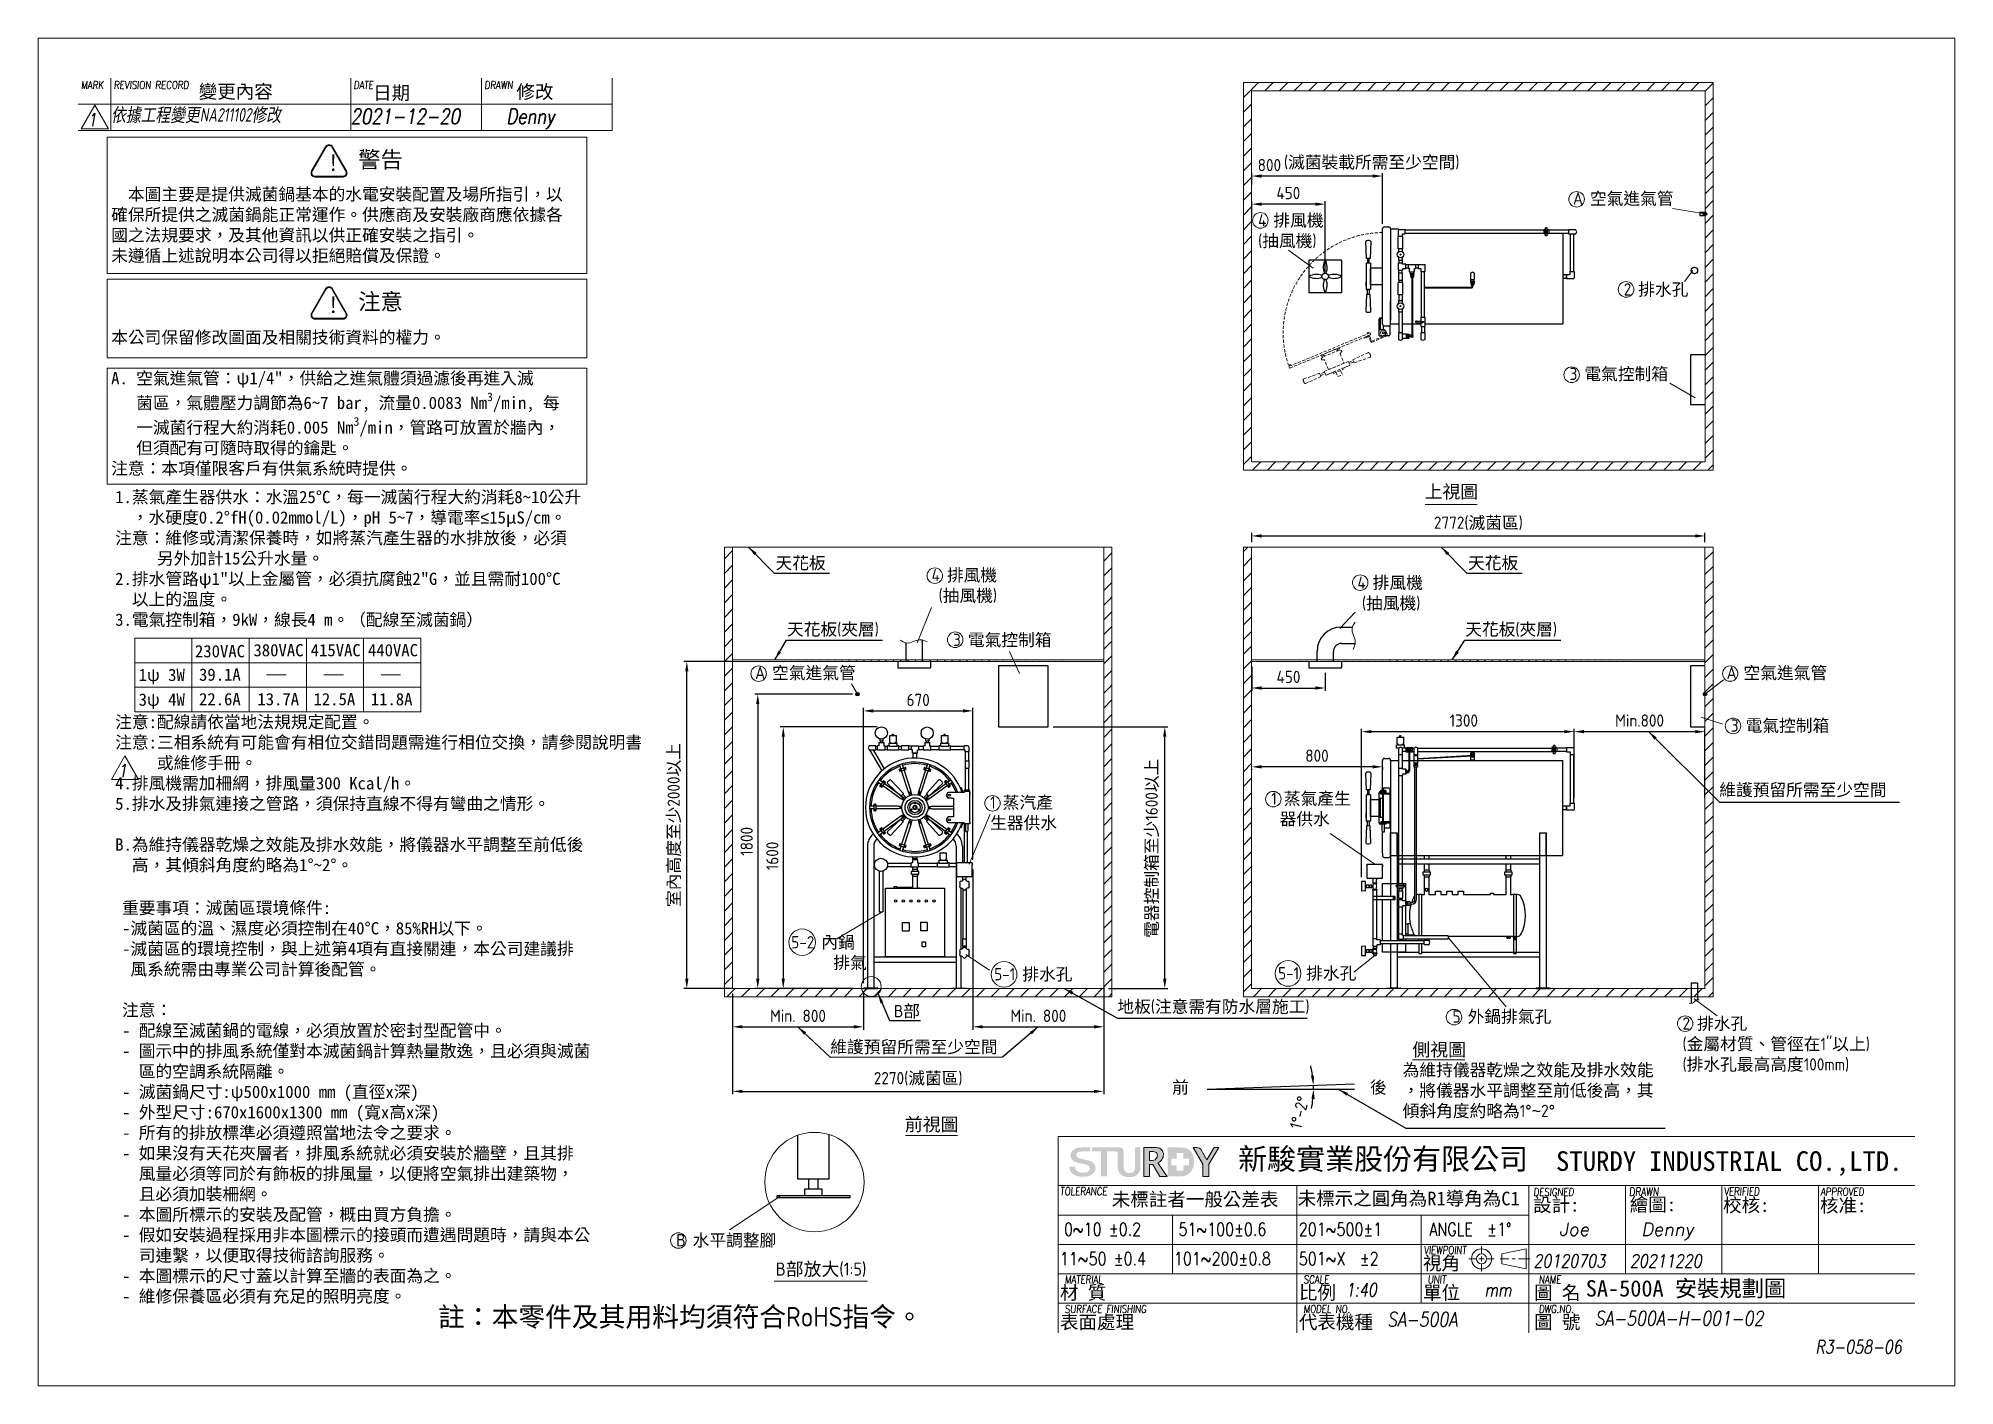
# Model space of a CAD drawing. Header units: millimetres. Extents: x -210837 to -199117, y -6340 to 1900.
import ezdxf

# ---------------------------------------------------------------- set-up
doc = ezdxf.new("R2010")
doc.units = ezdxf.units.MM
doc.linetypes.add('HIDDEN', pattern=[9.525, 6.35, -3.175])
doc.linetypes.add('HIDDEN2', pattern=[4.7625, 3.175, -1.5875])
doc.layers.get('0').update_dxf_attribs({"lineweight": 25})
for name, color, linetype, lineweight in [('D', 3, 'Continuous', 13), ('F', 7, 'Continuous', 15), ('H', 2, 'HIDDEN', 15), ('HIDDEN', 1, 'HIDDEN2', 9), ('S', 4, 'Continuous', 15), ('T', 4, 'Continuous', 15), ('線段', 7, 'Continuous', 25)]:
    doc.layers.add(name, color=color, linetype=linetype, lineweight=lineweight)
doc.styles.get("Standard").update_dxf_attribs({"font": 'KAIU.TTF'})
doc.styles.add('STU25', font='isocp2.shx')
doc.styles.add('Text', font='romans.shx', dxfattribs={"width": 0.8, "oblique": 10})
doc.dimstyles.new('STU25', dxfattribs={"dimscale": 30, "dimtxt": 2.5, "dimasz": 2, "dimexe": 0.6, "dimexo": 1, "dimgap": 1, "dimtad": 1, "dimdsep": 46, "dimtxsty": 'STU25', "dimcen": 2, "dimazin": 2, "dimtfac": 1, "dimtmove": 0, "dimatfit": 3, "dimfxl": 0, "dimtolj": 1, "dimtzin": 0, "dimarcsym": 0})
doc.dimstyles.new('STU25$7', dxfattribs={"dimscale": 30, "dimtxt": 2.5, "dimasz": 2, "dimexe": 1.25, "dimexo": 0.625, "dimgap": 1, "dimtad": 0, "dimdec": 4, "dimdsep": 46, "dimtxsty": 'STU25', "dimcen": 2.5, "dimazin": 2, "dimtfac": 1, "dimtdec": 4, "dimtmove": 0, "dimatfit": 3, "dimfxl": 0, "dimtolj": 1, "dimtzin": 0, "dimarcsym": 0})

msp = doc.modelspace()

# ---------------------------------------------------------------- texts
at = {"lineweight": -3}
for s, p in [('變更內容', (-209856.166, 1533.301)), ('日期', (-208789.356, 1525.39)), ('修改', (-207913.376, 1531.719))]:
    msp.add_text(s, height=83.0297, dxfattribs=at).set_placement(p)
at = {"insert": (-208392.012, -5858.417), "char_height": 120.00771, "attachment_point": 1, "style": 'STU25'}
msp.add_mtext('{\\f標楷體|b0|i0|c136|p65;註：本零件及其用料均須符合}RoHS{\\f標楷體|b0|i0|c136|p65;指令。}', dxfattribs=at)
at = {"layer": 'D', "color": 4}
msp.add_text('SA-500A 安裝規劃圖', height=100, dxfattribs=at).set_placement((-201373.002, -5794.841))
at = {"layer": 'D', "color": 11, "attachment_point": 1, "style": 'STU25'}
for s, insert, char_height in [('{\\f標楷體|b0|i0|c136|p65;!}', (-209067.222, 1189.576), 100), ('{\\f標楷體|b0|i0|c136|p65;警告}', (-208880.71, 1208.944), 100), ('\\A1;\\P{\\f標楷體|b0|i0|c136|p65;  本圖主要是提供滅菌鍋基本的水電安裝配置及場所指引，以\\P確保所提供之滅菌鍋能正常運作。供應商及安裝廠商應依據各\\P國之法規要求，及其他資訊以供正確安裝之指引。\\P未遵循上述說明本公司得以拒絕賠償及保證。\\P\\P\\P\\P本公司保留修改圖面及相關技術資料的權力。\\P\\PA. 空氣進氣管：ψ1/4"，供給之進氣體須過濾後再進入滅\\P   菌區，氣體壓力調節為6~7 bar, 流量0.0083 Nm\\H0.7x;\\S3^ ;\\H1.429x;/min, 每\\P   一滅菌行程大約消耗0.005 Nm\\H0.7x;\\S3^ ;\\H1.429x;/min，管路可放置於牆內，\\P   但須配有可隨時取得的鑰匙。\\P注意：本項僅限客戶有供氣系統時提供。}', (-210391.466, 1109.303), 75), ('{\\f標楷體|b0|i0|c136|p65;注意}', (-208880.71, 340.339), 100), ('{\\f標楷體|b0|i0|c136|p65;!}', (-209067.222, 320.97), 100), ('{\\f標楷體|b0|i0|c136|p65;1.蒸氣產生器供水：水溫25%%DC，每一滅菌行程大約消耗8~10公升\\P  ，水硬度0.2%%DfH(0.02mmol/L)，pH 5~7，導電率\\fGulim|b0|i0|c129|p49;\\M+3A1C2\\f標楷體|b0|i0|c136|p65;15μS/cm。\\P注意：維修或清潔保養時，如將蒸汽產生器的水排放後，必須\\P     另外加計15公升水量。\\P\\fDFKai-SB|b0|i0|c136|p65;\\f標楷體|b0|i0|c136|p65;2.排水管路ψ1"以上金屬管，必須抗腐蝕2"G，並且需耐100%%DC\\P  以上的溫度。\\P3.電氣控制箱，9kW，線長4 m。（配線至滅菌鍋） \\P\\P\\P\\P\\P注意:配線請依當地法規規定配置。\\P\\fDFKai-SB|b0|i0|c136|p65;注意:三相系統有可能會有相位交錯問題需進行相位交換，請參閱說明書\\P     或維修手冊。\\P\\f標楷體|b0|i0|c136|p65;4.排風機需加柵網，排風量300 Kcal/h。\\P5.排水及排氣連接之管路，須保持直線不得有彎曲之情形。\\P\\PB.為維持儀器乾燥之效能及排水效能，將儀器水平調整至前低後\\P  高，其傾斜角度約略為1%%D~2%%D。}', (-210366.895, -867.472), 75), ('{\\f標楷體|b0|i0|c136|p65;230VAC}', (-209879.059, -1810.325), 75), ('{\\f標楷體|b0|i0|c136|p65;380VAC}', (-209521.175, -1804.139), 75), ('{\\f標楷體|b0|i0|c136|p65;415VAC}', (-209171.175, -1804.139), 75), ('{\\f標楷體|b0|i0|c136|p65;440VAC}', (-208821.175, -1804.139), 75), ('{\\f標楷體|b0|i0|c136|p65;1ψ 3W}', (-210223.494, -1955.291), 75), ('{\\f標楷體|b0|i0|c136|p65;39.1A}', (-209854.116, -1953.694), 75), ('{\\f標楷體|b0|i0|c136|p65;3ψ 4W}', (-210223.494, -2106.363), 75), ('{\\f標楷體|b0|i0|c136|p65;22.6A}', (-209854.116, -2103.694), 75), ('{\\f標楷體|b0|i0|c136|p65;13.7A}', (-209497.337, -2103.694), 75), ('{\\f標楷體|b0|i0|c136|p65;12.5A}', (-209153.714, -2103.694), 75), ('{\\f標楷體|b0|i0|c136|p65;11.8A}', (-208803.714, -2103.694), 75), ('{\\f標楷體|b0|i0|c136|p65;重要事項：滅菌區環境條件:\\P-滅菌區的溫、濕度必須控制在40%%DC，85%RH以下。\\P-滅菌區的環境控制，與上述第4項有直接關連，本公司建議排\\P 風系統需由專業公司計算後配管。\\P\\P注意：\\P- 配線至滅菌鍋的電線，必須放置於密封型配管中。\\P- 圖示中的排風系統僅對本滅菌鍋計算熱量散逸，且必須與滅菌\\P  區的空調系統隔離。\\P- 滅菌鍋尺寸:ψ500x1000 mm (直徑x深)\\P- 外型尺寸:670x1600x1300 mm (寬x高x深)\\P- 所有的排放標準必須遵照當地法令之要求。\\P- 如果沒有天花夾層者，排風系統就必須安裝於牆壁，且其排\\P  風量必須等同於有飾板的排風量，以便將空氣排出建築物，\\P  且必須加裝柵網。\\P- 本圖所標示的安裝及配管，概由買方負擔。\\P- 假如安裝過程採用非本圖標示的接頭而遭遇問題時，請與本公\\P  司連繫，以便取得技術諮詢服務。\\P- 本圖標示的尺寸蓋以計算至牆的表面為之。\\P- 維修保養區必須有充足的照明亮度。}', (-210324.815, -3379.954), 75)]:
    msp.add_mtext(s, dxfattribs=dict(at, insert=insert, char_height=char_height))
at = {"layer": 'D', "attachment_point": 1}
for s, insert, char_height in [('{\\Fisocp2.shx;\\C3;(\\f標楷體|b0|i0|c136|p65;滅菌裝載所需至少空間\\Fisocp2.shx;)}', (-203218.827, 1180.578), 75), ('{\\Fisocp2.shx;\\C3;A \\f標楷體|b0|i0|c136|p65;空氣進氣管}', (-201451.14, 958.458), 75), ('{\\Fisocp2.shx;\\C3;4 \\f標楷體|b0|i0|c136|p65;排風機\\P\\Fisocp2.shx;(\\f標楷體|b0|i0|c136|p65;抽風機\\Fisocp2.shx;)}', (-203377.037, 824.674), 75), ('{\\Fisocp2.shx;\\C3;2 \\f標楷體|b0|i0|c136|p65;排水孔}', (-201141.152, 402.295), 75), ('{\\Fisocp2.shx;\\C3;3 \\f標楷體|b0|i0|c136|p65;電氣控制箱}', (-201472.007, -114.441), 75), ('{\\C11;上視圖}', (-202358.559, -831.707), 80), ('{\\C3;天花板 }', (-206328.606, -1270.882), 75), ('{\\C3;天花板 }', (-202093.043, -1270.882), 75), ('{\\Fisocp2.shx;\\C3;4 \\f標楷體|b0|i0|c136|p65;排風機\\P\\Fisocp2.shx; (\\f標楷體|b0|i0|c136|p65;抽風機\\Fisocp2.shx;)}', (-205373.96, -1344.896), 75), ('{\\Fisocp2.shx;\\C3;4 \\f標楷體|b0|i0|c136|p65;排風機\\P\\f???|b0|i0|c0|p65; \\Fisocp2.shx;(\\f標楷體|b0|i0|c136|p65;抽風機\\Fisocp2.shx;)}', (-202769.692, -1391.429), 75), ('{\\C3;天花板\\Fisocp2.shx;(\\f標楷體|b0|i0|c136|p65;夾層\\Fisocp2.shx;)}', (-206258.341, -1676.677), 75), ('{\\Fisocp2.shx;\\C3;3 \\f標楷體|b0|i0|c136|p65;電氣控制箱}', (-205242.227, -1740.988), 75), ('{\\C3;天花板\\Fisocp2.shx;(\\f標楷體|b0|i0|c136|p65;夾層\\Fisocp2.shx;)}', (-202110.53, -1676.677), 75), ('{\\Fisocp2.shx;\\C3;A \\f標楷體|b0|i0|c136|p65;空氣進氣管}', (-206452.878, -1942.566), 75), ('{\\Fisocp2.shx;\\C3;A \\f標楷體|b0|i0|c136|p65;空氣進氣管}', (-200511.633, -1942.566), 75), ('{\\Fisocp2.shx;\\C3;3 \\f標楷體|b0|i0|c136|p65;電氣控制箱}', (-200485.865, -2264.904), 75), ('{\\C3;維護預留所需至少空間}', (-200556.691, -2657.794), 75), ('{\\Fisocp2.shx;\\C3;1\\Fisocp3.shx; \\f標楷體|b0|i0|c136|p65;蒸汽產\\P生器供水}', (-205015.693, -2735.353), 75), ('{\\Fisocp2.shx;1\\Fisocp3.shx; }蒸氣產生\\P 器供水', (-203296.304, -2711.151), 75), ('{\\Fisocp2.shx;\\C3;5-2 \\f標楷體|b0|i0|c136|p65;內鍋\\P\\Fisocp2.shx;      \\f標楷體|b0|i0|c136|p65;排氣}', (-206232.162, -3590.182), 75), ('{\\C3;地板\\Fisocp2.shx;(\\f標楷體|b0|i0|c136|p65;注意需有防水層施工\\Fisocp2.shx;)}', (-204237.913, -3983.582), 75), ('{\\Fisocp2.shx;\\C3;B\\f標楷體|b0|i0|c136|p65;部}', (-205604.29, -4011.418), 75), ('{\\Fisocp2.shx;\\C3;5 \\f標楷體|b0|i0|c136|p65;外鍋排氣孔}', (-202187.579, -4044.574), 75), ('{\\Fisocp2.shx;\\C3;2 \\f標楷體|b0|i0|c136|p65;排水孔\\P\\Fisocp2.shx;(\\f標楷體|b0|i0|c136|p65;金屬材質、管徑在\\Fisocp2.shx;1"\\f標楷體|b0|i0|c136|p65;以上\\Fisocp2.shx;)\\P(\\f標楷體|b0|i0|c136|p65;排水孔最高高度\\Fisocp2.shx;100mm)}', (-200781.161, -4087.187), 75), ('{\\C3;維護預留所需至少空間}', (-205993.611, -4230.044), 75), ('{\\C3;為維持儀器乾燥之效能及排水效能\\P，將儀器水平調整至前低後高，其\\P傾斜角度約略為\\Fisocp2.shx;1%%D\\f???|b0|i0|c0|p65;~\\Fisocp2.shx;2%%D}', (-202492.836, -4371.496), 75)]:
    msp.add_mtext(s, dxfattribs=dict(at, insert=insert, char_height=char_height))
at = {"layer": 'D', "char_height": 75, "attachment_point": 1, "style": 'STU25'}
for s, insert in [('{\\C3;5-1 \\f標楷體|b0|i0|c136|p65;排水孔}', (-204990.891, -3785.619)), ('{\\C3;5-1 \\f標楷體|b0|i0|c136|p65;排水孔}', (-203254.701, -3779.954)), ('B {\\f標楷體|b0|i0|c136|p65;水平調整腳}', (-206935.388, -5412.77))]:
    msp.add_mtext(s, dxfattribs=dict(at, insert=insert))
at = {"layer": 'D', "color": 11, "char_height": 80, "attachment_point": 1}
for s, insert in [('側視圖', (-202433.303, -4244.198)), ('前視圖', (-205537.224, -4701.26)), ('{\\Fisocp2.shx;B}部放大{\\Fisocp2.shx;(1:5)}', (-206326.751, -5586.531))]:
    msp.add_mtext(s, dxfattribs=dict(at, insert=insert))
at = {"layer": 'D', "char_height": 75, "width": 218.181, "attachment_point": 1}
for s, insert in [(' 前', (-203953.224, -4477.337)), ('{\\Fisocp2.shx; }後', (-202735.349, -4477.337))]:
    msp.add_mtext(s, dxfattribs=dict(at, insert=insert))
at = {"layer": 'F', "color": 1, "lineweight": 15, "style": 'Text', "oblique": 5, "width": 0.8}
for s, p in [('MARK', (-210575.662, 1590.621)), ('REVISION RECORD', (-210375.662, 1590.621)), ('DATE', (-208908.862, 1590.621)), ('DRAWN', (-208108.862, 1590.621))]:
    msp.add_text(s, height=48, dxfattribs=at).set_placement(p)
at = {"layer": 'T', "lineweight": 20, "style": 'Text', "oblique": 10, "width": 0.8}
for s, height, p in [('1', 80, (-210535.327, 1362.33)), ('2021-12-20', 92, (-208926.553, 1376.763)), ('Denny', 92, (-207973.603, 1377.539)), ('1', 80, (-210350.82, -2618.024)), ('20120703', 80, (-201692.774, -5616.871)), ('20211220', 80, (-201102.774, -5616.871)), ('1:40', 80, (-202842.687, -5793.651)), ('mm', 80, (-201992.361, -5793.425)), ('SA-500A', 88, (-202587.611, -5978.186)), ('SA-500A-H-001-02', 88, (-201318.475, -5972.592))]:
    msp.add_text(s, height=height, dxfattribs=at).set_placement(p)
at = {"layer": 'T', "lineweight": 20, "style": 'Text', "oblique": 10}
for s, p in [('Joe', (-201535.156, -5423.171)), ('Denny', (-201032.886, -5423.171))]:
    msp.add_text(s, height=80, dxfattribs=at).set_placement(p)
at = {"layer": 'T', "linetype": 'Continuous', "lineweight": 20, "attachment_point": 1, "style": 'Text'}
for s, insert, char_height in [('{\\fDFKai-SB|b0|i0|c136|p65;依據工程變更\\Fisocp2.shx|c136;NA211102\\fDFKai-SB|b0|i0|c136|p65;修改}', (-210391.417, 1473.645), 82.79908), ('{R3-058-06}', (-199969.522, -6062.406), 80)]:
    msp.add_mtext(s, dxfattribs=dict(at, insert=insert, char_height=char_height))

# ---------------------------------------------------------------- blocks, each defined once
blk = doc.blocks.new('*D1')
at = {"layer": 'D', "color": 0, "lineweight": -2}
for p, q in [((-202744, -3229), (-202744, -2322)), ((-202684, -2340), (-201504, -2340)), ((-201444, -2747), (-201444, -2322))]:
    blk.add_line(p, q, dxfattribs=at)
at = {"layer": 'D', "color": 0}
for points in [[(-202684, -2330), (-202684, -2350), (-202744, -2340)], [(-201504, -2350), (-201504, -2330), (-201444, -2340)]]:
    blk.add_solid(points, dxfattribs=at)
at = {"layer": 'Defpoints', "color": 0}
for p in [(-201444, -2340), (-201444, -2777), (-202744, -3259)]:
    blk.add_point(p, dxfattribs=at)
at = {"layer": 'D', "color": 0, "insert": (-202119, -2272), "char_height": 75, "attachment_point": 5, "style": 'STU25'}
blk.add_mtext('\\A1;1300', dxfattribs=at)
blk = doc.blocks.new('*D2')
at = {"layer": 'D', "color": 0, "lineweight": -2}
for start, end in [(7.2962, 12.5924), (0, 2), (349.4076, 354.7038)]:
    blk.add_arc((-203688, -4526), 649, start, end, dxfattribs=at)
at = {"layer": 'D', "color": 0}
for points in [[(-203054, -4444), (-203034, -4443), (-203039, -4503)], [(-203031, -4586), (-203051, -4585), (-203038, -4526)]]:
    blk.add_solid(points, dxfattribs=at)
at = {"layer": 'Defpoints', "color": 0}
for p in [(-203688, -4526), (-203688, -4526), (-203039, -4511), (-202787, -4495), (-202787, -4526)]:
    blk.add_point(p, dxfattribs=at)
at = {"layer": 'D', "color": 0, "insert": (-203124, -4669), "char_height": 75, "attachment_point": 5, "rotation": 75.7822, "style": 'STU25'}
blk.add_mtext('1%%D-2%%D', dxfattribs=at)
blk = doc.blocks.new('*D3')
at = {"layer": 'D', "color": 0, "lineweight": -2}
for p, q in [((-203416, -1941), (-203416, -2091)), ((-202966, -1980), (-202966, -2091)), ((-203356, -2073), (-203026, -2073))]:
    blk.add_line(p, q, dxfattribs=at)
at = {"layer": 'D', "color": 0}
for points in [[(-203356, -2063), (-203356, -2083), (-203416, -2073)], [(-203026, -2083), (-203026, -2063), (-202966, -2073)]]:
    blk.add_solid(points, dxfattribs=at)
at = {"layer": 'Defpoints', "color": 0}
for p in [(-203416, -1911), (-202966, -1950), (-202966, -2073)]:
    blk.add_point(p, dxfattribs=at)
at = {"layer": 'D', "color": 0, "insert": (-203191, -2005), "char_height": 75, "attachment_point": 5, "style": 'STU25'}
blk.add_mtext('\\A1;450', dxfattribs=at)
blk = doc.blocks.new('*D4')
at = {"layer": 'D', "color": 0, "lineweight": -2}
for p, q in [((-203416, 806), (-203416, 904)), ((-203026, 886), (-203356, 886)), ((-202966, 474), (-202966, 904))]:
    blk.add_line(p, q, dxfattribs=at)
at = {"layer": 'D', "color": 0}
for points in [[(-203356, 896), (-203356, 876), (-203416, 886)], [(-203026, 876), (-203026, 896), (-202966, 886)]]:
    blk.add_solid(points, dxfattribs=at)
at = {"layer": 'Defpoints', "color": 0}
for p in [(-203416, 886), (-203416, 776), (-202966, 444)]:
    blk.add_point(p, dxfattribs=at)
at = {"layer": 'D', "color": 0, "insert": (-203192, 954), "char_height": 75, "attachment_point": 5, "style": 'STU25'}
blk.add_mtext('\\A1;450', dxfattribs=at)
blk = doc.blocks.new('*D5')
at = {"layer": 'D', "color": 0, "lineweight": -2}
for p, q in [((-206591, -3941), (-206591, -4558)), ((-204321, -3941), (-204321, -4558)), ((-206531, -4540), (-204381, -4540))]:
    blk.add_line(p, q, dxfattribs=at)
at = {"layer": 'D', "color": 0}
for points in [[(-206531, -4530), (-206531, -4550), (-206591, -4540)], [(-204381, -4550), (-204381, -4530), (-204321, -4540)]]:
    blk.add_solid(points, dxfattribs=at)
at = {"layer": 'Defpoints', "color": 0}
for p in [(-206591, -3911), (-204321, -3911), (-204321, -4540)]:
    blk.add_point(p, dxfattribs=at)
at = {"layer": 'D', "color": 0, "insert": (-205456, -4463), "char_height": 75, "attachment_point": 5, "style": 'STU25'}
blk.add_mtext('\\A1;2270({\\f標楷體|b0|i0|c136|p65;滅菌區})', dxfattribs=at)
blk = doc.blocks.new('*D6')
at = {"layer": 'D', "color": 0, "lineweight": -2}
for p, q in [((-206591, -1911), (-206889, -1911)), ((-206871, -3851), (-206871, -1971)), ((-206591, -3911), (-206889, -3911))]:
    blk.add_line(p, q, dxfattribs=at)
at = {"layer": 'D', "color": 0}
for points in [[(-206861, -1971), (-206881, -1971), (-206871, -1911)], [(-206881, -3851), (-206861, -3851), (-206871, -3911)]]:
    blk.add_solid(points, dxfattribs=at)
at = {"layer": 'Defpoints', "color": 0}
for p in [(-206871, -1911), (-206561, -1911), (-206561, -3911)]:
    blk.add_point(p, dxfattribs=at)
at = {"layer": 'D', "color": 0, "insert": (-206947, -2911), "char_height": 75, "attachment_point": 5, "rotation": 90, "style": 'STU25'}
blk.add_mtext('\\A1;{\\f標楷體|b0|i0|c136|p65;室內高度至少}2000{\\f標楷體|b0|i0|c136|p65;以上}', dxfattribs=at)
blk = doc.blocks.new('*D7')
at = {"layer": 'D', "color": 0, "lineweight": -2}
for p, q in [((-204630, -2311), (-203930, -2311)), ((-203948, -3851), (-203948, -2371)), ((-204291, -3911), (-203930, -3911))]:
    blk.add_line(p, q, dxfattribs=at)
at = {"layer": 'D', "color": 0}
for points in [[(-203938, -2371), (-203958, -2371), (-203948, -2311)], [(-203958, -3851), (-203938, -3851), (-203948, -3911)]]:
    blk.add_solid(points, dxfattribs=at)
at = {"layer": 'Defpoints', "color": 0}
for p in [(-204660, -2311), (-203948, -2311), (-204321, -3911)]:
    blk.add_point(p, dxfattribs=at)
at = {"layer": 'D', "color": 0, "insert": (-204024, -3053), "char_height": 75, "attachment_point": 5, "rotation": 90, "style": 'STU25'}
blk.add_mtext('\\A1;{\\f標楷體|b0|i0|c136|p65;電器控制箱至少}1600{\\f標楷體|b0|i0|c136|p65;以上}', dxfattribs=at)
blk = doc.blocks.new('*D8')
at = {"layer": 'D', "color": 0, "lineweight": -2}
for p, q in [((-206591, -3944), (-206591, -4163)), ((-205791, -3941), (-205791, -4163)), ((-206531, -4145), (-205851, -4145))]:
    blk.add_line(p, q, dxfattribs=at)
at = {"layer": 'D', "color": 0}
for points in [[(-206531, -4135), (-206531, -4155), (-206591, -4145)], [(-205851, -4155), (-205851, -4135), (-205791, -4145)]]:
    blk.add_solid(points, dxfattribs=at)
at = {"layer": 'Defpoints', "color": 0}
for p in [(-206591, -3914), (-205791, -3911), (-205791, -4145)]:
    blk.add_point(p, dxfattribs=at)
at = {"layer": 'D', "color": 0, "insert": (-206191, -4078), "char_height": 75, "attachment_point": 5, "style": 'STU25'}
blk.add_mtext('\\A1;Min. 800', dxfattribs=at)
blk = doc.blocks.new('*D9')
at = {"layer": 'D', "color": 0, "lineweight": -2}
for p, q in [((-205121, -3183), (-205121, -4163)), ((-204321, -3901), (-204321, -4163)), ((-205061, -4145), (-204381, -4145))]:
    blk.add_line(p, q, dxfattribs=at)
at = {"layer": 'D', "color": 0}
for points in [[(-205061, -4135), (-205061, -4155), (-205121, -4145)], [(-204381, -4155), (-204381, -4135), (-204321, -4145)]]:
    blk.add_solid(points, dxfattribs=at)
at = {"layer": 'Defpoints', "color": 0}
for p in [(-205121, -3153), (-204321, -3871), (-204321, -4145)]:
    blk.add_point(p, dxfattribs=at)
at = {"layer": 'D', "color": 0, "insert": (-204721, -4078), "char_height": 75, "attachment_point": 5, "style": 'STU25'}
blk.add_mtext('\\A1;Min. 800', dxfattribs=at)
blk = doc.blocks.new('*D10')
at = {"layer": 'D', "color": 0, "lineweight": -2}
for p, q in [((-203416, -1181), (-203416, -1125)), ((-203356, -1143), (-200704, -1143)), ((-200644, -1181), (-200644, -1125))]:
    blk.add_line(p, q, dxfattribs=at)
at = {"layer": 'D', "color": 0}
for points in [[(-203356, -1133), (-203356, -1153), (-203416, -1143)], [(-200704, -1153), (-200704, -1133), (-200644, -1143)]]:
    blk.add_solid(points, dxfattribs=at)
at = {"layer": 'Defpoints', "color": 0}
for p in [(-200644, -1143), (-203416, -1211), (-200644, -1211)]:
    blk.add_point(p, dxfattribs=at)
at = {"layer": 'D', "color": 0, "insert": (-202030, -1066), "char_height": 75, "attachment_point": 5, "style": 'STU25'}
blk.add_mtext('\\A1;2772({\\f標楷體|b0|i0|c136|p65;滅菌區})', dxfattribs=at)
blk = doc.blocks.new('*D11')
at = {"layer": 'D', "color": 0, "lineweight": -2}
for p, q in [((-203416, -2570), (-203416, -2573)), ((-202676, -2555), (-203356, -2555)), ((-202616, -2559), (-202616, -2573))]:
    blk.add_line(p, q, dxfattribs=at)
at = {"layer": 'D', "color": 0}
for points in [[(-203356, -2545), (-203356, -2565), (-203416, -2555)], [(-202676, -2565), (-202676, -2545), (-202616, -2555)]]:
    blk.add_solid(points, dxfattribs=at)
at = {"layer": 'Defpoints', "color": 0}
for p in [(-203416, -2540), (-203416, -2555), (-202616, -2529)]:
    blk.add_point(p, dxfattribs=at)
at = {"layer": 'D', "color": 0, "insert": (-203017, -2487), "char_height": 75, "attachment_point": 5, "style": 'STU25'}
blk.add_mtext('\\A1;{\\Fisocp2.shx;800}', dxfattribs=at)
blk = doc.blocks.new('*D15')
at = {"layer": 'D', "color": 0, "lineweight": -2}
for p, q in [((-205857, -2111), (-206455, -2111)), ((-206437, -2171), (-206437, -3851)), ((-205857, -3911), (-206455, -3911))]:
    blk.add_line(p, q, dxfattribs=at)
at = {"layer": 'D', "color": 0}
for points in [[(-206427, -2171), (-206447, -2171), (-206437, -2111)], [(-206447, -3851), (-206427, -3851), (-206437, -3911)]]:
    blk.add_solid(points, dxfattribs=at)
at = {"layer": 'Defpoints', "color": 0}
for p in [(-205827, -2111), (-206437, -3911), (-205827, -3911)]:
    blk.add_point(p, dxfattribs=at)
at = {"layer": 'D', "color": 0, "insert": (-206505, -3011), "char_height": 75, "attachment_point": 5, "rotation": 90, "style": 'STU25'}
blk.add_mtext('\\A1;1800', dxfattribs=at)
blk = doc.blocks.new('*D14')
at = {"layer": 'D', "color": 0, "lineweight": -2}
for p, q in [((-205707, -2311), (-206299, -2311)), ((-206281, -2371), (-206281, -3851)), ((-205949, -3911), (-206299, -3911))]:
    blk.add_line(p, q, dxfattribs=at)
at = {"layer": 'D', "color": 0}
for points in [[(-206271, -2371), (-206291, -2371), (-206281, -2311)], [(-206291, -3851), (-206271, -3851), (-206281, -3911)]]:
    blk.add_solid(points, dxfattribs=at)
at = {"layer": 'Defpoints', "color": 0}
for p in [(-205677, -2311), (-206281, -3911), (-205919, -3911)]:
    blk.add_point(p, dxfattribs=at)
at = {"layer": 'D', "color": 0, "insert": (-206348, -3100), "char_height": 75, "attachment_point": 5, "rotation": 90, "style": 'STU25'}
blk.add_mtext('\\A1;{\\Fisocp2.shx;1600}', dxfattribs=at)
blk = doc.blocks.new('*D16')
at = {"layer": 'D', "color": 0, "lineweight": -2}
for p, q in [((-205791, -3878), (-205791, -2195)), ((-205731, -2213), (-205181, -2213)), ((-205121, -3123), (-205121, -2195))]:
    blk.add_line(p, q, dxfattribs=at)
at = {"layer": 'D', "color": 0}
for points in [[(-205731, -2203), (-205731, -2223), (-205791, -2213)], [(-205181, -2223), (-205181, -2203), (-205121, -2213)]]:
    blk.add_solid(points, dxfattribs=at)
at = {"layer": 'Defpoints', "color": 0}
for p in [(-205121, -2213), (-205121, -3153), (-205791, -3908)]:
    blk.add_point(p, dxfattribs=at)
at = {"layer": 'D', "color": 0, "insert": (-205456, -2146), "char_height": 75, "attachment_point": 5, "style": 'STU25'}
blk.add_mtext('\\A1;670', dxfattribs=at)
blk = doc.blocks.new('*D17')
at = {"layer": 'D', "color": 0, "lineweight": -2}
for p, q in [((-203416, 1005), (-203416, 1076)), ((-202676, 1058), (-203356, 1058)), ((-202616, 765), (-202616, 1076))]:
    blk.add_line(p, q, dxfattribs=at)
at = {"layer": 'D', "color": 0}
for points in [[(-203356, 1068), (-203356, 1048), (-203416, 1058)], [(-202676, 1048), (-202676, 1068), (-202616, 1058)]]:
    blk.add_solid(points, dxfattribs=at)
at = {"layer": 'Defpoints', "color": 0}
for p in [(-203416, 1058), (-203416, 975), (-202616, 735)]:
    blk.add_point(p, dxfattribs=at)
at = {"layer": 'D', "color": 0, "insert": (-203308, 1125), "char_height": 75, "attachment_point": 5, "style": 'STU25'}
blk.add_mtext('\\A1;800', dxfattribs=at)
blk = doc.blocks.new('*D18')
at = {"layer": 'D', "color": 0, "lineweight": -2}
for p, q in [((-201444, -2747), (-201444, -2322)), ((-201384, -2340), (-200704, -2340)), ((-200644, -2747), (-200644, -2322))]:
    blk.add_line(p, q, dxfattribs=at)
at = {"layer": 'D', "color": 0}
for points in [[(-201384, -2330), (-201384, -2350), (-201444, -2340)], [(-200704, -2350), (-200704, -2330), (-200644, -2340)]]:
    blk.add_solid(points, dxfattribs=at)
at = {"layer": 'Defpoints', "color": 0}
for p in [(-200644, -2340), (-201444, -2777), (-200644, -2777)]:
    blk.add_point(p, dxfattribs=at)
at = {"layer": 'D', "color": 0, "insert": (-201044, -2272), "char_height": 75, "attachment_point": 5, "style": 'STU25'}
blk.add_mtext('\\A1;Min.800', dxfattribs=at)
blk = doc.blocks.new('新駿LOGO')
at = {"layer": 'F'}
h = blk.add_hatch(color=256, dxfattribs=at)
edge = h.paths.add_edge_path()
edge.add_spline(control_points=[(-529.05, -442.14), (-529.05, -442.31), (-529.02, -442.45), (-528.95, -442.56), (-528.89, -442.68), (-528.8, -442.78), (-528.69, -442.85), (-528.57, -442.93), (-528.44, -442.98), (-528.29, -443.01), (-528.15, -443.05), (-527.99, -443.07), (-527.81, -443.07), (-527.62, -443.07), (-527.47, -443.05), (-527.33, -443.01), (-527.2, -442.97), (-527.09, -442.92), (-527.01, -442.86), (-526.93, -442.8), (-526.87, -442.73), (-526.83, -442.65), (-526.8, -442.57), (-526.78, -442.49), (-526.78, -442.41), (-526.78, -442.25), (-526.82, -442.13), (-526.91, -442.05), (-526.99, -441.97), (-527.08, -441.91), (-527.18, -441.88), (-527.36, -441.83), (-527.56, -441.77), (-527.79, -441.72), (-528.02, -441.67), (-528.3, -441.61), (-528.64, -441.53), (-528.85, -441.48), (-529.02, -441.41), (-529.16, -441.34), (-529.3, -441.26), (-529.41, -441.17), (-529.5, -441.07), (-529.58, -440.98), (-529.64, -440.87), (-529.67, -440.77), (-529.7, -440.66), (-529.72, -440.55), (-529.72, -440.43), (-529.72, -440.22), (-529.67, -440.03), (-529.57, -439.87), (-529.46, -439.71), (-529.33, -439.58), (-529.16, -439.47), (-528.99, -439.37), (-528.85, -439.31), (-528.64, -439.26), (-528.43, -439.21), (-528.13, -439.2), (-527.91, -439.2), (-527.66, -439.2), (-526.73, -439.2), (-526.73, -439.2), (-526.73, -439.2), (-526.73, -439.81), (-526.73, -439.81), (-526.73, -439.81), (-528.14, -439.8), (-528.28, -439.83), (-528.39, -439.85), (-528.48, -439.86), (-528.56, -439.9), (-528.65, -439.94), (-528.72, -440), (-528.78, -440.07), (-528.84, -440.14), (-528.87, -440.23), (-528.87, -440.34), (-528.87, -440.5), (-528.81, -440.62), (-528.7, -440.7), (-528.6, -440.79), (-528.46, -440.85), (-528.28, -440.9), (-528.27, -440.9), (-528.19, -440.92), (-528.07, -440.95), (-527.94, -440.98), (-527.8, -441.01), (-527.65, -441.05), (-527.49, -441.09), (-527.34, -441.12), (-527.19, -441.16), (-527.04, -441.19), (-526.94, -441.21), (-526.87, -441.23), (-526.71, -441.27), (-526.58, -441.34), (-526.46, -441.41), (-526.34, -441.49), (-526.24, -441.58), (-526.16, -441.67), (-526.08, -441.77), (-526.02, -441.88), (-525.98, -441.99), (-525.94, -442.1), (-525.92, -442.22), (-525.92, -442.33), (-525.92, -442.57), (-525.98, -442.78), (-526.09, -442.95), (-526.2, -443.12), (-526.35, -443.26), (-526.53, -443.37), (-526.71, -443.48), (-526.92, -443.55), (-527.15, -443.61), (-527.39, -443.66), (-527.62, -443.68), (-527.87, -443.68), (-528.14, -443.68), (-528.41, -443.65), (-528.65, -443.59), (-528.9, -443.53), (-529.11, -443.44), (-529.3, -443.31), (-529.48, -443.19), (-529.63, -443.03), (-529.74, -442.83), (-529.84, -442.64), (-529.9, -442.41), (-529.91, -442.14), (-529.91, -442.14), (-529.05, -442.14), (-529.05, -442.14)], knot_values=[0, 0, 0, 0, 1, 1, 1, 2, 2, 2, 3, 3, 3, 4, 4, 4, 5, 5, 5, 6, 6, 6, 7, 7, 7, 8, 8, 8, 9, 9, 9, 10, 10, 10, 11, 11, 11, 12, 12, 12, 13, 13, 13, 14, 14, 14, 15, 15, 15, 16, 16, 16, 17, 17, 17, 18, 18, 18, 19, 19, 19, 20, 20, 20, 21, 21, 21, 22, 22, 22, 23, 23, 23, 24, 24, 24, 25, 25, 25, 26, 26, 26, 27, 27, 27, 28, 28, 28, 29, 29, 29, 30, 30, 30, 31, 31, 31, 32, 32, 32, 33, 33, 33, 34, 34, 34, 35, 35, 35, 36, 36, 36, 37, 37, 37, 38, 38, 38, 39, 39, 39, 40, 40, 40, 41, 41, 41, 42, 42, 42, 43, 43, 43, 44, 44, 44, 45, 45, 45, 45], degree=3, periodic=0)
edge = h.paths.add_edge_path()
edge.add_spline(control_points=[(-522.53, -440.14), (-522.54, -440.04), (-522.57, -439.94), (-522.63, -439.9), (-522.77, -439.79), (-522.9, -439.81), (-522.9, -439.81), (-522.9, -439.81), (-523.02, -439.81), (-523.02, -439.81), (-523.02, -439.81), (-524.14, -439.81), (-524.14, -439.81), (-524.14, -439.81), (-524.14, -443.62), (-524.14, -443.62), (-524.14, -443.62), (-525.06, -443.62), (-525.06, -443.62), (-525.06, -443.62), (-525.06, -439.81), (-525.06, -439.81), (-525.06, -439.81), (-526.47, -439.81), (-526.47, -439.81), (-526.47, -439.81), (-526.47, -439.2), (-526.47, -439.2), (-526.47, -439.2), (-522.39, -439.2), (-522.39, -439.2)], knot_values=[5.578051, 5.578051, 5.578051, 5.578051, 6, 6, 6, 7, 7, 7, 8, 8, 8, 9, 9, 9, 10, 10, 10, 11, 11, 11, 12, 12, 12, 13, 13, 13, 14, 14, 14, 15, 15, 15, 15], degree=3, periodic=0)
edge.add_spline(control_points=[(-522.4, -439.2), (-522.31, -439.2), (-522.22, -439.2), (-522.22, -439.2), (-522.22, -439.2), (-521.96, -439.19), (-521.76, -439.41), (-521.58, -439.61), (-521.61, -439.85), (-521.61, -439.85), (-521.61, -439.85), (-521.61, -441.92), (-521.61, -441.92), (-521.61, -442.41), (-521.52, -442.73), (-521.36, -442.89), (-521.19, -443.05), (-520.97, -443.13), (-520.71, -443.13), (-520.45, -443.13), (-520.24, -443.05), (-520.09, -442.89), (-519.93, -442.74), (-519.86, -442.43), (-519.86, -441.98), (-519.86, -441.98), (-519.86, -439.2), (-519.86, -439.2), (-519.86, -439.2), (-519.05, -439.2), (-519.05, -439.2), (-519.05, -439.2), (-519.05, -441.92), (-519.05, -441.92), (-519.05, -442.43), (-519.12, -442.8), (-519.25, -443.02), (-519.38, -443.24), (-519.56, -443.42), (-519.8, -443.54), (-520.05, -443.67), (-520.35, -443.74), (-520.73, -443.74), (-521.09, -443.74), (-521.41, -443.68), (-521.67, -443.56), (-521.93, -443.44), (-522.14, -443.26), (-522.3, -443.03), (-522.45, -442.8), (-522.53, -442.42), (-522.53, -441.91), (-522.53, -441.91), (-522.53, -440.92), (-522.53, -440.14)], knot_values=[0.44538, 0.44538, 0.44538, 0.44538, 1, 1, 1, 2, 2, 2, 3, 3, 3, 4, 4, 4, 5, 5, 5, 6, 6, 6, 7, 7, 7, 8, 8, 8, 9, 9, 9, 10, 10, 10, 11, 11, 11, 12, 12, 12, 13, 13, 13, 14, 14, 14, 15, 15, 15, 16, 16, 16, 17, 17, 17, 17.603917, 17.603917, 17.603917, 17.603917], degree=3, periodic=0)
h = blk.add_hatch(color=256, dxfattribs=at)
edge = h.paths.add_edge_path()
edge.add_spline(control_points=[(-526.47, -439.2), (-526.47, -439.2), (-526.47, -439.81), (-526.47, -439.81)], knot_values=[-14, -14, -14, -14, -13, -13, -13, -13], degree=3, periodic=0)
edge.add_spline(control_points=[(-526.47, -439.81), (-526.47, -439.81), (-525.06, -439.81), (-525.06, -439.81)], knot_values=[-13, -13, -13, -13, -12, -12, -12, -12], degree=3, periodic=0)
edge.add_spline(control_points=[(-525.06, -439.81), (-525.06, -439.81), (-525.06, -443.62), (-525.06, -443.62)], knot_values=[-12, -12, -12, -12, -11, -11, -11, -11], degree=3, periodic=0)
edge.add_spline(control_points=[(-525.06, -443.62), (-525.06, -443.62), (-524.14, -443.62), (-524.14, -443.62)], knot_values=[-11, -11, -11, -11, -10, -10, -10, -10], degree=3, periodic=0)
edge.add_spline(control_points=[(-524.14, -443.62), (-524.14, -443.62), (-524.14, -439.81), (-524.14, -439.81)], knot_values=[-10, -10, -10, -10, -9, -9, -9, -9], degree=3, periodic=0)
edge.add_spline(control_points=[(-524.14, -439.81), (-524.14, -439.81), (-523.02, -439.81), (-523.02, -439.81)], knot_values=[-9, -9, -9, -9, -8, -8, -8, -8], degree=3, periodic=0)
edge.add_spline(control_points=[(-523.02, -439.81), (-523.02, -439.81), (-522.9, -439.81), (-522.9, -439.81)], knot_values=[-8, -8, -8, -8, -7, -7, -7, -7], degree=3, periodic=0)
edge.add_spline(control_points=[(-522.9, -439.81), (-522.9, -439.81), (-522.77, -439.79), (-522.63, -439.9)], knot_values=[-7, -7, -7, -7, -6, -6, -6, -6], degree=3, periodic=0)
edge.add_spline(control_points=[(-522.63, -439.9), (-522.57, -439.94), (-522.54, -440.04), (-522.53, -440.14)], knot_values=[-6, -6, -6, -6, -5.578051, -5.578051, -5.578051, -5.578051], degree=3, periodic=0)
edge.add_spline(control_points=[(-522.53, -440.14), (-522.53, -440.92), (-522.53, -441.91), (-522.53, -441.91)], knot_values=[-17.603917, -17.603917, -17.603917, -17.603917, -17, -17, -17, -17], degree=3, periodic=0)
edge.add_spline(control_points=[(-522.53, -441.91), (-522.53, -442.42), (-522.45, -442.8), (-522.3, -443.03)], knot_values=[-17, -17, -17, -17, -16, -16, -16, -16], degree=3, periodic=0)
edge.add_spline(control_points=[(-522.3, -443.03), (-522.14, -443.26), (-521.93, -443.44), (-521.67, -443.56)], knot_values=[-16, -16, -16, -16, -15, -15, -15, -15], degree=3, periodic=0)
edge.add_spline(control_points=[(-521.67, -443.56), (-521.41, -443.68), (-521.09, -443.74), (-520.73, -443.74)], knot_values=[-15, -15, -15, -15, -14, -14, -14, -14], degree=3, periodic=0)
edge.add_spline(control_points=[(-520.73, -443.74), (-520.35, -443.74), (-520.05, -443.67), (-519.8, -443.54)], knot_values=[-14, -14, -14, -14, -13, -13, -13, -13], degree=3, periodic=0)
edge.add_spline(control_points=[(-519.8, -443.54), (-519.56, -443.42), (-519.38, -443.24), (-519.25, -443.02)], knot_values=[-13, -13, -13, -13, -12, -12, -12, -12], degree=3, periodic=0)
edge.add_spline(control_points=[(-519.25, -443.02), (-519.12, -442.8), (-519.05, -442.43), (-519.05, -441.92)], knot_values=[-12, -12, -12, -12, -11, -11, -11, -11], degree=3, periodic=0)
edge.add_spline(control_points=[(-519.05, -441.92), (-519.05, -441.92), (-519.05, -439.2), (-519.05, -439.2)], knot_values=[-11, -11, -11, -11, -10, -10, -10, -10], degree=3, periodic=0)
edge.add_spline(control_points=[(-519.05, -439.2), (-519.05, -439.2), (-519.86, -439.2), (-519.86, -439.2)], knot_values=[-10, -10, -10, -10, -9, -9, -9, -9], degree=3, periodic=0)
edge.add_spline(control_points=[(-519.86, -439.2), (-519.86, -439.2), (-519.86, -441.98), (-519.86, -441.98)], knot_values=[-9, -9, -9, -9, -8, -8, -8, -8], degree=3, periodic=0)
edge.add_spline(control_points=[(-519.86, -441.98), (-519.86, -442.43), (-519.93, -442.74), (-520.09, -442.89)], knot_values=[-8, -8, -8, -8, -7, -7, -7, -7], degree=3, periodic=0)
edge.add_spline(control_points=[(-520.09, -442.89), (-520.24, -443.05), (-520.45, -443.13), (-520.71, -443.13)], knot_values=[-7, -7, -7, -7, -6, -6, -6, -6], degree=3, periodic=0)
edge.add_spline(control_points=[(-520.71, -443.13), (-520.97, -443.13), (-521.19, -443.05), (-521.36, -442.89)], knot_values=[-6, -6, -6, -6, -5, -5, -5, -5], degree=3, periodic=0)
edge.add_spline(control_points=[(-521.36, -442.89), (-521.52, -442.73), (-521.61, -442.41), (-521.61, -441.92)], knot_values=[-5, -5, -5, -5, -4, -4, -4, -4], degree=3, periodic=0)
edge.add_spline(control_points=[(-521.61, -441.92), (-521.61, -441.92), (-521.61, -439.85), (-521.61, -439.85)], knot_values=[-4, -4, -4, -4, -3, -3, -3, -3], degree=3, periodic=0)
edge.add_spline(control_points=[(-521.61, -439.85), (-521.61, -439.85), (-521.61, -439.85), (-521.61, -439.85)], knot_values=[-3, -3, -3, -3, -2.999949, -2.999949, -2.999949, -2.999949], degree=3, periodic=0)
edge.add_spline(control_points=[(-521.61, -439.85), (-521.61, -439.85), (-521.58, -439.61), (-521.76, -439.41)], knot_values=[-2.999949, -2.999949, -2.999949, -2.999949, -2, -2, -2, -2], degree=3, periodic=0)
edge.add_spline(control_points=[(-521.76, -439.41), (-521.96, -439.19), (-522.22, -439.2), (-522.22, -439.2)], knot_values=[-2, -2, -2, -2, -1, -1, -1, -1], degree=3, periodic=0)
edge.add_spline(control_points=[(-522.22, -439.2), (-522.22, -439.2), (-526.47, -439.2), (-526.47, -439.2)], knot_values=[-15, -15, -15, -15, -14, -14, -14, -14], degree=3, periodic=0)
h = blk.add_hatch(color=256, dxfattribs=at)
edge = h.paths.add_edge_path()
edge.add_spline(control_points=[(-518.54, -443.62), (-518.54, -443.62), (-518.54, -439.2), (-518.54, -439.2), (-518.54, -439.2), (-516.88, -439.2), (-516.88, -439.2), (-516.55, -439.2), (-516.29, -439.25), (-516.11, -439.33), (-515.93, -439.41), (-515.79, -439.54), (-515.69, -439.72), (-515.59, -439.89), (-515.54, -440.08), (-515.54, -440.3), (-515.54, -440.56), (-515.61, -440.8), (-515.76, -441.03), (-515.91, -441.26), (-516.12, -441.44), (-516.39, -441.56), (-516.39, -441.56), (-514.95, -443.62), (-514.95, -443.62), (-514.95, -443.62), (-516.07, -443.62), (-516.07, -443.62), (-516.07, -443.62), (-517.17, -441.81), (-517.17, -441.81), (-517.17, -441.81), (-517.67, -441.81), (-517.67, -441.81), (-517.67, -441.81), (-517.67, -443.62), (-517.67, -443.62), (-517.67, -443.62), (-518.54, -443.62), (-518.54, -443.62)], knot_values=[0, 0, 0, 0, 1, 1, 1, 2, 2, 2, 3, 3, 3, 4, 4, 4, 5, 5, 5, 6, 6, 6, 7, 7, 7, 8, 8, 8, 9, 9, 9, 10, 10, 10, 11, 11, 11, 12, 12, 12, 13, 13, 13, 13], degree=3, periodic=1)
edge = h.paths.add_edge_path(flags=16)
edge.add_spline(control_points=[(-517.67, -441.21), (-517.67, -441.21), (-517.46, -441.21), (-517.46, -441.21), (-517.08, -441.21), (-516.82, -441.13), (-516.68, -440.96), (-516.53, -440.8), (-516.46, -440.61), (-516.46, -440.4), (-516.46, -440.22), (-516.52, -440.08), (-516.63, -439.97), (-516.75, -439.86), (-516.99, -439.81), (-517.35, -439.81), (-517.35, -439.81), (-517.67, -439.81), (-517.67, -439.81), (-517.67, -439.81), (-517.67, -441.21), (-517.67, -441.21)], knot_values=[0, 0, 0, 0, 1, 1, 1, 2, 2, 2, 3, 3, 3, 4, 4, 4, 5, 5, 5, 6, 6, 6, 7, 7, 7, 7], degree=3, periodic=1)
h = blk.add_hatch(color=256, dxfattribs=at)
edge = h.paths.add_edge_path()
edge.add_spline(control_points=[(-514.87, -443.62), (-514.87, -443.62), (-513.05, -443.62), (-513.05, -443.62)], knot_values=[-9, -9, -9, -9, -8, -8, -8, -8], degree=3, periodic=0)
edge.add_spline(control_points=[(-513.05, -443.62), (-512.51, -443.62), (-512.09, -443.52), (-511.79, -443.32)], knot_values=[-8, -8, -8, -8, -7, -7, -7, -7], degree=3, periodic=0)
edge.add_spline(control_points=[(-511.79, -443.32), (-511.48, -443.12), (-511.25, -442.85), (-511.09, -442.5)], knot_values=[-7, -7, -7, -7, -6, -6, -6, -6], degree=3, periodic=0)
edge.add_spline(control_points=[(-511.09, -442.5), (-510.93, -442.15), (-510.85, -441.76), (-510.85, -441.32)], knot_values=[-6, -6, -6, -6, -5, -5, -5, -5], degree=3, periodic=0)
edge.add_spline(control_points=[(-510.85, -441.32), (-510.85, -440.87), (-510.93, -440.49), (-511.1, -440.17)], knot_values=[-5, -5, -5, -5, -4, -4, -4, -4], degree=3, periodic=0)
edge.add_spline(control_points=[(-511.1, -440.17), (-511.27, -439.85), (-511.49, -439.61), (-511.78, -439.45)], knot_values=[-4, -4, -4, -4, -3, -3, -3, -3], degree=3, periodic=0)
edge.add_spline(control_points=[(-511.78, -439.45), (-512.06, -439.29), (-512.46, -439.2), (-512.97, -439.2)], knot_values=[-3, -3, -3, -3, -2, -2, -2, -2], degree=3, periodic=0)
edge.add_spline(control_points=[(-512.97, -439.2), (-512.97, -439.2), (-514.87, -439.2), (-514.87, -439.2)], knot_values=[-2, -2, -2, -2, -1, -1, -1, -1], degree=3, periodic=0)
edge.add_spline(control_points=[(-514.87, -439.2), (-514.87, -439.2), (-514.87, -443.62), (-514.87, -443.62)], knot_values=[-1, -1, -1, -1, 0, 0, 0, 0], degree=3, periodic=0)
h.paths.add_polyline_path([(-514.34, -441.95), (-514.34, -440.92), (-513.51, -440.92), (-513.51, -440.07), (-512.48, -440.07), (-512.48, -440.92), (-511.64, -440.92), (-511.64, -441.95), (-512.48, -441.95), (-512.48, -442.77), (-513.51, -442.77), (-513.51, -441.95)], flags=16)
h = blk.add_hatch(color=256, dxfattribs=at)
edge = h.paths.add_edge_path()
edge.add_spline(control_points=[(-509.51, -443.62), (-509.51, -443.62), (-509.51, -441.77), (-509.51, -441.77), (-509.51, -441.77), (-511, -439.2), (-511, -439.2), (-511, -439.2), (-510.64, -439.2), (-510.64, -439.2), (-510.64, -439.2), (-510.3, -439.19), (-510.04, -439.32), (-509.79, -439.45), (-509.71, -439.68), (-509.71, -439.68), (-509.71, -439.68), (-508.9, -441.07), (-508.9, -441.07), (-508.9, -441.07), (-507.78, -439.2), (-507.78, -439.2), (-507.78, -439.2), (-507.05, -439.2), (-507.05, -439.2), (-507.05, -439.2), (-508.59, -441.77), (-508.59, -441.77), (-508.59, -441.77), (-508.59, -443.62), (-508.59, -443.62), (-508.59, -443.62), (-509.51, -443.62), (-509.51, -443.62)], knot_values=[0, 0, 0, 0, 1, 1, 1, 2, 2, 2, 3, 3, 3, 4, 4, 4, 5, 5, 5, 6, 6, 6, 7, 7, 7, 8, 8, 8, 9, 9, 9, 10, 10, 10, 11, 11, 11, 11], degree=3, periodic=1)
at = {"layer": 'F', "lineweight": 0}
for points, knots in [([(-518.54, -443.62), (-518.54, -443.62), (-518.54, -439.2), (-518.54, -439.2), (-518.54, -439.2), (-516.88, -439.2), (-516.88, -439.2), (-516.55, -439.2), (-516.29, -439.25), (-516.11, -439.33), (-515.93, -439.41), (-515.79, -439.54), (-515.69, -439.72), (-515.59, -439.89), (-515.54, -440.08), (-515.54, -440.3), (-515.54, -440.56), (-515.61, -440.8), (-515.76, -441.03), (-515.91, -441.26), (-516.12, -441.44), (-516.39, -441.56), (-516.39, -441.56), (-514.95, -443.62), (-514.95, -443.62), (-514.95, -443.62), (-516.07, -443.62), (-516.07, -443.62), (-516.07, -443.62), (-517.17, -441.81), (-517.17, -441.81), (-517.17, -441.81), (-517.67, -441.81), (-517.67, -441.81), (-517.67, -441.81), (-517.67, -443.62), (-517.67, -443.62), (-517.67, -443.62), (-518.54, -443.62), (-518.54, -443.62)], [0, 0, 0, 0, 1, 1, 1, 2, 2, 2, 3, 3, 3, 4, 4, 4, 5, 5, 5, 6, 6, 6, 7, 7, 7, 8, 8, 8, 9, 9, 9, 10, 10, 10, 11, 11, 11, 12, 12, 12, 13, 13, 13, 13]), ([(-509.51, -443.62), (-509.51, -443.62), (-509.51, -441.77), (-509.51, -441.77), (-509.51, -441.77), (-511, -439.2), (-511, -439.2), (-511, -439.2), (-510.64, -439.2), (-510.64, -439.2), (-510.64, -439.2), (-510.3, -439.19), (-510.04, -439.32), (-509.79, -439.45), (-509.71, -439.68), (-509.71, -439.68), (-509.71, -439.68), (-508.9, -441.07), (-508.9, -441.07), (-508.9, -441.07), (-507.78, -439.2), (-507.78, -439.2), (-507.78, -439.2), (-507.05, -439.2), (-507.05, -439.2), (-507.05, -439.2), (-508.59, -441.77), (-508.59, -441.77), (-508.59, -441.77), (-508.59, -443.62), (-508.59, -443.62), (-508.59, -443.62), (-509.51, -443.62), (-509.51, -443.62)], [0, 0, 0, 0, 1, 1, 1, 2, 2, 2, 3, 3, 3, 4, 4, 4, 5, 5, 5, 6, 6, 6, 7, 7, 7, 8, 8, 8, 9, 9, 9, 10, 10, 10, 11, 11, 11, 11]), ([(-517.67, -441.21), (-517.67, -441.21), (-517.46, -441.21), (-517.46, -441.21), (-517.08, -441.21), (-516.82, -441.13), (-516.68, -440.96), (-516.53, -440.8), (-516.46, -440.61), (-516.46, -440.4), (-516.46, -440.22), (-516.52, -440.08), (-516.63, -439.97), (-516.75, -439.86), (-516.99, -439.81), (-517.35, -439.81), (-517.35, -439.81), (-517.67, -439.81), (-517.67, -439.81), (-517.67, -439.81), (-517.67, -441.21), (-517.67, -441.21)], [0, 0, 0, 0, 1, 1, 1, 2, 2, 2, 3, 3, 3, 4, 4, 4, 5, 5, 5, 6, 6, 6, 7, 7, 7, 7])]:
    blk.add_open_spline(points, degree=3, knots=knots, dxfattribs=at)
at = {"attachment_point": 1, "style": 'STU25'}
for s, insert, char_height in [('{\\f標楷體|b0|i0|c136|p65;新駿實業股份有限公司}', (-504.12, -439.33), 3.25), ('{\\f標楷體|b0|i0|c136|p65;STURDY\\H0.9667x; \\H1.034x;INDUSTRIAL CO.,LTD.}', (-455.51, -439.78), 3)]:
    blk.add_mtext(s, dxfattribs=dict(at, insert=insert, char_height=char_height))
blk = doc.blocks.new('H421')
at = {"layer": 'F', "color": 7}
for p, q in [((155.91, 38.09), (286.91, 38.09)), ((211.36, 38.09), (286.91, 38.09)), ((155.91, 30.59), (286.91, 30.59)), ((192.41, 30.59), (192.41, 17.09)), ((242.66, 30.59), (242.66, 17.09)), ((257.41, 30.59), (257.41, 17.09)), ((272.16, 30.59), (272.16, 17.09)), ((155.91, 26.09), (227.91, 26.09)), ((155.91, 8.09), (155.91, 24.09)), ((173.41, 26.09), (173.41, 17.09)), ((211.41, 26.09), (211.41, 17.09)), ((155.91, 21.59), (286.91, 21.59)), ((214.91, 21.59), (286.91, 21.59)), ((227.91, 21.59), (286.91, 21.59)), ((155.91, 17.09), (286.91, 17.09)), ((211.41, 17.09), (211.41, 12.59)), ((227.91, 17.09), (227.91, 8.09)), ((286.91, 12.59), (155.91, 12.59))]:
    blk.add_line(p, q, dxfattribs=at)
at = {"layer": 'F'}
for p, q in [((155.91, 38.09), (155.91, 17.09)), ((227.91, 30.59), (227.91, 17.09)), ((155.91, 24.09), (155.91, 16.09)), ((155.91, 17.09), (155.91, 8.09)), ((192.41, 17.09), (192.41, 8.09))]:
    blk.add_line(p, q, dxfattribs=at)
at = {"layer": 'F', "color": 0}
for p, q in [((220.66, 21.32), (220.66, 20.14)), ((223.77, 20.14), (227.5, 20.92)), ((227.5, 20.92), (227.5, 17.84)), ((218.72, 19.38), (219.89, 19.38)), ((220.27, 19.38), (221.04, 19.38)), ((220.66, 19.77), (220.66, 19)), ((220.66, 18.62), (220.66, 17.45)), ((221.42, 19.38), (222.57, 19.38)), ((223.49, 19.38), (224.81, 19.38)), ((223.77, 20.14), (223.77, 18.62)), ((223.77, 18.62), (227.5, 17.84)), ((225.34, 19.38), (225.81, 19.38)), ((226.31, 19.38), (228.03, 19.38))]:
    blk.add_line(p, q, dxfattribs=at)
for radius in [1.54, 0.762]:
    blk.add_circle((220.66, 19.38), radius, dxfattribs=at)
blk.add_blockref('新駿LOGO', (687.56, 475.62))
at = {"layer": 'F', "color": 1, "lineweight": 15, "style": 'Text', "oblique": 5, "width": 0.8}
for s, height, p in [('TOLERANCE', 1.2, (156.23, 29.13)), ('DESIGNED', 1.2, (228.57, 29.01)), ('DRAWN', 1.245, (243.23, 29.03)), ('VERIFIED', 1.2, (257.72, 29.09)), ('APPROVED', 1.2, (272.5, 29.06)), ('VIEWPOINT', 1.2, (211.83, 20.13)), ('MATERIAL', 1.2, (156.92, 15.63)), ('SCALE', 1.2, (193.44, 15.63)), ('UNIT', 1.2, (212.42, 15.63)), ('NAME', 1.2, (229.41, 15.63)), ('SURFACE FINISHING', 1.2, (156.92, 11.13)), ('MODEL NO.', 1.2, (193.44, 11.13)), ('DWG.NO.', 1.2, (229.41, 11.13))]:
    blk.add_text(s, height=height, dxfattribs=at).set_placement(p)
at = {"layer": 'F', "lineweight": -3}
for s, height, p in [('未標註者一般公差表', 2.076, (164.12, 27.45)), ('未標示之圓角為R1導角為C1', 2.0757, (192.54, 27.58)), ('設計:', 2.076, (228.54, 26.61)), ('繪圖:', 2.076, (243.32, 26.66)), ('校核:', 2.076, (257.59, 26.57)), ('核准:', 2.076, (272.41, 26.52)), ('視角', 2.076, (211.71, 17.69)), ('材 質', 2.076, (156.21, 13.19)), ('比例', 2.076, (192.73, 13.19)), ('單位', 2.076, (211.71, 13.19)), ('圖 名', 2.076, (228.7, 13.19)), ('表面處理', 2.076, (156.21, 8.69)), ('代表機種', 2.076, (192.73, 8.69)), ('圖 號', 2.076, (228.7, 8.69))]:
    blk.add_text(s, height=height, dxfattribs=at).set_placement(p)
at = {"layer": 'F', "lineweight": 20, "style": 'Text', "width": 0.8}
for s, p in [('0~10 ±0.2', (156.82, 22.91)), ('51~100±0.6', (174.32, 22.91)), ('201~500±1', (192.72, 22.91)), ('ANGLE  ±1%%D', (212.68, 22.91)), ('11~50 ±0.4', (156.2, 18.41)), ('101~200±0.8', (173.63, 18.41)), ('501~X  ±2', (192.72, 18.41))]:
    blk.add_text(s, height=2, dxfattribs=at).set_placement(p)

# ---------------------------------------------------------------- dimensions: what is measured, and where the dimension line sits
at = {"layer": 'D'}
for base, p1, p2, picture, middle in [((-203416.425, 1057.937), (-202616.425, 734.82), (-203416.425, 974.997), '*D17', (-203308.16, 1057.937)), ((-203416.425, 886.401), (-202966.425, 444.32), (-203416.425, 775.82), '*D4', (-203192.425, 886.401)), ((-205121.299, -2213.063), (-205791.299, -3907.883), (-205121.299, -3152.667), '*D16', (-205456.299, -2213.063))]:
    dim = msp.add_linear_dim(base=base, p1=p1, p2=p2, dimstyle='STU25', dxfattribs=at)
    dim.commit()
    dim.dimension.update_dxf_attribs({"geometry": picture, "text_midpoint": middle, "dimtype": 160})
dim = msp.add_linear_dim(base=(-200644.229, -1143.427), p1=(-203416.425, -1210.883), p2=(-200644.229, -1210.883), text='<>({\\f標楷體|b0|i0|c136|p65;滅菌區})', dimstyle='STU25', override={"dimdec": 0}, dxfattribs=at)
dim.commit()
dim.dimension.update_dxf_attribs({"geometry": '*D10', "text_midpoint": (-202030.327, -1143.427), "dimtype": 160})
for base, p1, p2, text, picture, middle in [((-206871.259, -1910.883), (-206561.299, -3910.883), (-206561.299, -1910.883), '{\\f標楷體|b0|i0|c136|p65;室內高度至少}<>{\\f標楷體|b0|i0|c136|p65;以上}', '*D6', (-206871.259, -2910.883)), ((-203947.998, -2310.883), (-204321.299, -3910.883), (-204660.154, -2310.883), '{\\f標楷體|b0|i0|c136|p65;電器控制箱至少}<>{\\f標楷體|b0|i0|c136|p65;以上}', '*D7', (-203947.998, -3053.308))]:
    dim = msp.add_linear_dim(base=base, p1=p1, p2=p2, angle=90, text=text, dimstyle='STU25', dxfattribs=at)
    dim.commit()
    dim.dimension.update_dxf_attribs({"geometry": picture, "text_midpoint": middle, "dimtype": 160})
dim = msp.add_linear_dim(base=(-202966.425, -2072.839), p1=(-203416.425, -1910.883), p2=(-202966.425, -1950.027), dimstyle='STU25', dxfattribs=at)
dim.commit()
dim.dimension.update_dxf_attribs({"geometry": '*D3', "text_midpoint": (-203191.425, -2005.339)})
dim = msp.add_linear_dim(base=(-206437.364, -3910.883), p1=(-205826.93, -2110.883), p2=(-205826.93, -3910.883), angle=90, dimstyle='STU25', dxfattribs=at)
dim.commit()
dim.dimension.update_dxf_attribs({"geometry": '*D15', "text_midpoint": (-206437.364, -3010.883), "dimtype": 160})
dim = msp.add_linear_dim(base=(-201444.233, -2339.734), p1=(-202744.233, -3259.083), p2=(-201444.233, -2776.761), dimstyle='STU25', override={"dimdec": 0}, dxfattribs=at)
dim.commit()
dim.dimension.update_dxf_attribs({"geometry": '*D1', "text_midpoint": (-202118.627, -2339.734), "dimtype": 160})
for base, p1, p2, text, picture, middle in [((-200644.229, -2339.734), (-201444.233, -2776.761), (-200644.229, -2776.761), 'Min.<>', '*D18', (-201044.231, -2272.234)), ((-204321.299, -4145.227), (-205121.299, -3152.667), (-204321.299, -3871.371), 'Min. <>', '*D9', (-204721.299, -4077.727)), ((-205791.299, -4145.227), (-206591.299, -3913.883), (-205791.299, -3910.883), 'Min. <>', '*D8', (-206191.299, -4077.727))]:
    dim = msp.add_linear_dim(base=base, p1=p1, p2=p2, text=text, dimstyle='STU25', dxfattribs=at)
    dim.commit()
    dim.dimension.update_dxf_attribs({"geometry": picture, "text_midpoint": middle})
dim = msp.add_linear_dim(base=(-206280.982, -3910.883), p1=(-205677.238, -2310.883), p2=(-205918.882, -3910.883), angle=90, text='{\\Fisocp2.shx;<>}', dimstyle='STU25', override={"dimdec": 0}, dxfattribs=at)
dim.commit()
dim.dimension.update_dxf_attribs({"geometry": '*D14', "text_midpoint": (-206280.982, -3100.319), "dimtype": 160})
for base, p1, p2, text, picture, middle in [((-203416.425, -2554.891), (-202616.425, -2528.876), (-203416.425, -2539.755), '{\\Fisocp2.shx;<>}', '*D11', (-203016.8, -2554.891)), ((-204321.299, -4540.042), (-206591.299, -3910.883), (-204321.299, -3910.883), '<>({\\f標楷體|b0|i0|c136|p65;滅菌區})', '*D5', (-205456.299, -4540.042))]:
    dim = msp.add_linear_dim(base=base, p1=p1, p2=p2, text=text, dimstyle='STU25', dxfattribs=at)
    dim.commit()
    dim.dimension.update_dxf_attribs({"geometry": picture, "text_midpoint": middle, "dimtype": 160})
dim = msp.add_angular_dim_2l(base=(-203038.502, -4510.903), line1=((-203687.654, -4526.012), (-202786.654, -4526.012)), line2=((-203687.654, -4526.012), (-202787.203, -4494.568)), text='1%%D-2%%D', dimstyle='STU25', override={"dimtxsty": 'STU25'}, dxfattribs=at)
dim.commit()
dim.dimension.update_dxf_attribs({"geometry": '*D2', "text_midpoint": (-203058.216, -4685.493), "dimtype": 162})

# ---------------------------------------------------------------- hatches: boundary and pattern name
for points in [[(-200633.065, 827.451, 1), (-200654.586, 827.451, 1)], [(-205816.169, -2110.883, 1), (-205837.69, -2110.883, 1)], [(-200633.469, -2110.883, 1), (-200654.99, -2110.883, 1)]]:
    msp.add_hatch(color=256).paths.add_polyline_path(points)
at = {"layer": 'D'}
h = msp.add_hatch(color=11, dxfattribs=at)
edge = h.paths.add_edge_path()
edge.add_line((-209080.562, 1236.806), (-209165.921, 1088.959))
edge.add_arc((-209144.271, 1076.459), 25, 149.9999999, 270)
edge.add_line((-209144.271, 1051.459), (-208973.553, 1051.459))
edge.add_arc((-208973.553, 1076.459), 25, 270, 389.9999999)
edge.add_line((-208951.902, 1088.959), (-209037.261, 1236.806))
edge.add_arc((-209058.912, 1224.306), 25, 30, 150)
edge = h.paths.add_edge_path(flags=16)
edge.add_arc((-209058.912, 1224.306), 20, 30, 150)
edge.add_line((-209076.232, 1234.306), (-209161.591, 1086.459))
edge.add_arc((-209144.271, 1076.459), 20, 149.9999999, 270)
edge.add_line((-209144.271, 1056.459), (-208973.553, 1056.459))
edge.add_arc((-208973.553, 1076.459), 20, 270, 389.9999999)
edge.add_line((-208956.232, 1086.459), (-209041.591, 1234.306))
h = msp.add_hatch(color=11, dxfattribs=at)
edge = h.paths.add_edge_path()
edge.add_ellipse((-209144.271, 207.854), major_axis=(25, 0), ratio=1, start_angle=149.9999999, end_angle=270)
edge.add_line((-209144.271, 182.854), (-208973.553, 182.854))
edge.add_ellipse((-208973.553, 207.854), major_axis=(25, 0), ratio=1, start_angle=270, end_angle=389.9999999)
edge.add_line((-208951.902, 220.354), (-209037.261, 368.2))
edge.add_ellipse((-209058.912, 355.7), major_axis=(25, 0), ratio=1, start_angle=30, end_angle=150)
edge.add_line((-209080.562, 368.2), (-209165.921, 220.354))
edge = h.paths.add_edge_path(flags=16)
edge.add_ellipse((-209144.271, 207.854), major_axis=(20, 0), ratio=1, start_angle=149.9999999, end_angle=270)
edge.add_line((-209144.271, 187.854), (-208973.553, 187.854))
edge.add_ellipse((-208973.553, 207.854), major_axis=(20, 0), ratio=1, start_angle=270, end_angle=389.9999999)
edge.add_line((-208956.232, 217.854), (-209041.591, 365.7))
edge.add_ellipse((-209058.912, 355.7), major_axis=(20, 0), ratio=1, start_angle=30, end_angle=150)
edge.add_line((-209076.232, 365.7), (-209161.591, 217.854))
at = {"layer": 'H', "ltscale": 5}
h = msp.add_hatch(dxfattribs=at)
h.set_pattern_fill('ANSI31', color=256, scale=20, style=0)
h.set_pattern_definition([(45, (13368.344, 152.667), (-44.90128, 44.90128), [])])
h.paths.add_polyline_path([(-203466.425, 1629.32), (-203466.425, -740.68), (-200593.825, -740.68), (-200593.825, 1629.32)])
h.paths.add_polyline_path([(-203416.425, 1579.32), (-203416.425, -690.68), (-200643.825, -690.68), (-200643.825, 1579.32)], flags=16)
h = msp.add_hatch(dxfattribs=at)
h.set_pattern_fill('ANSI31', color=256, scale=20, style=0)
h.set_pattern_definition([(45, (27658.54, 15605.41), (-44.90128, 44.90128), [])])
h.paths.add_polyline_path([(-204271.299, -3960.883), (-204271.299, -1210.883), (-204321.299, -1210.883), (-204321.299, -3910.883), (-206591.299, -3910.883), (-206591.299, -1210.883), (-206641.299, -1210.883), (-206641.299, -3960.883)])
h = msp.add_hatch(dxfattribs=at)
h.set_pattern_fill('ANSI31', color=256, scale=20, style=0)
h.set_pattern_definition([(45, (30700.12, 16145.08), (-44.90128, 44.90128), [])])
h.paths.add_polyline_path([(-203466.425, -1210.883), (-203466.425, -3960.883), (-200594.229, -3960.883), (-200594.229, -1210.883), (-200644.229, -1210.883), (-200644.229, -3910.883), (-203416.425, -3910.883), (-203416.425, -1210.883)])
at = {"layer": 'H'}
h = msp.add_hatch(dxfattribs=at)
h.set_pattern_fill('ANSI31', color=256, scale=10, style=0)
h.set_pattern_definition([(45, (30887.79, 15605.407), (-22.4506403, 22.4506403), [])])
edge = h.paths.add_edge_path()
edge.add_line((-204321.299, -1900.883), (-206591.299, -1900.883))
edge.add_line((-204321.299, -1910.883), (-206591.299, -1910.883))
h = msp.add_hatch(dxfattribs=at)
h.set_pattern_fill('ANSI31', color=256, scale=10, style=0)
h.set_pattern_definition([(45, (30419.304, 15605.407), (-22.4506403, 22.4506403), [])])
edge = h.paths.add_edge_path()
edge.add_line((-200644.229, -1900.883), (-203416.425, -1900.883))
edge.add_line((-200644.229, -1910.883), (-203416.425, -1910.883))

# ---------------------------------------------------------------- linework, layer by layer
for p, q in [((-200676.2, 837.451), (-200643.825, 837.451)), ((-200676.2, 837.451), (-200676.2, 817.451)), ((-202616.425, 153.82), (-202616.425, 734.82)), ((-202604.425, 746.82), (-202578.425, 746.82)), ((-202566.425, 734.82), (-202566.425, 694.32)), ((-202566.425, 734.32), (-202516.425, 734.32)), ((-202566.425, 714.32), (-202566.425, 174.32)), ((-202518.925, 687.254), (-202518.925, 727.32)), ((-202476.811, 729.32), (-202516.925, 729.32)), ((-202493.925, 687.254), (-202493.925, 704.32)), ((-202493.925, 704.32), (-202476.811, 704.32)), ((-202476.811, 726.82), (-202476.811, 729.32)), ((-202476.811, 704.32), (-202476.811, 729.32)), ((-201628.596, 726.82), (-202476.811, 726.82)), ((-201628.596, 706.82), (-202476.811, 706.82)), ((-201618.596, 729.32), (-201628.596, 729.32)), ((-201628.596, 729.32), (-201628.596, 704.32)), ((-201618.596, 704.32), (-201628.596, 704.32)), ((-201618.596, 691.82), (-201618.596, 741.82)), ((-201608.596, 741.82), (-201618.596, 741.82)), ((-201618.596, 729.32), (-201618.596, 704.32)), ((-201608.596, 691.82), (-201608.596, 741.82)), ((-201608.596, 729.32), (-201608.596, 704.32)), ((-201598.596, 729.32), (-201608.596, 729.32)), ((-201598.596, 704.32), (-201608.596, 704.32)), ((-201598.596, 729.32), (-201598.596, 704.32)), ((-201479.071, 726.82), (-201598.596, 726.82)), ((-201479.071, 706.82), (-201598.596, 706.82)), ((-201512.93, 706.82), (-201512.93, 153.82)), ((-201479.071, 729.32), (-201479.071, 704.32)), ((-201433.572, 729.32), (-201479.071, 729.32)), ((-201479.071, 704.32), (-201433.572, 704.32)), ((-201466.733, 473.935), (-201466.733, 704.32)), ((-201446.733, 473.935), (-201446.733, 704.32)), ((-201428.572, 716.82), (-201433.572, 729.32)), ((-201433.572, 704.32), (-201428.572, 716.82)), ((-200676.2, 817.451), (-200643.825, 817.451)), ((-202713.41, 554.461), (-202717.91, 657.616)), ((-202687.923, 657.364), (-202692.41, 554.461)), ((-202491.425, 687.254), (-202521.425, 687.254)), ((-202521.425, 612.254), (-202521.425, 687.254)), ((-202491.425, 612.254), (-202521.425, 612.254)), ((-202518.925, 612.254), (-202518.925, 593.356)), ((-202493.925, 593.356), (-202493.925, 612.254)), ((-202491.425, 612.254), (-202491.425, 687.254)), ((-201608.596, 691.82), (-201618.596, 691.82)), ((-202866.425, 544.32), (-203066.425, 544.32)), ((-203066.425, 544.32), (-203066.425, 344.32)), ((-202866.425, 544.32), (-202866.425, 344.32)), ((-202716.41, 521.82), (-202716.41, 505.32)), ((-202716.41, 486.82), (-202716.41, 476.82)), ((-202715.41, 504.32), (-202715.41, 487.82)), ((-202715.41, 475.82), (-202715.41, 412.82)), ((-202690.41, 524.32), (-202713.91, 524.32)), ((-202692.41, 554.461), (-202713.41, 554.461)), ((-202707.66, 554.461), (-202707.66, 524.32)), ((-202698.16, 524.32), (-202698.16, 554.461)), ((-202690.41, 524.32), (-202690.41, 364.32)), ((-202689.41, 495.82), (-202690.41, 494.82)), ((-202690.41, 393.82), (-202690.41, 494.82)), ((-202689.41, 495.82), (-202616.425, 495.82)), ((-202518.925, 562.131), (-202518.925, 542.744)), ((-202518.925, 542.744), (-202493.925, 542.744)), ((-202518.925, 527.209), (-202493.925, 527.209)), ((-202518.925, 482.209), (-202518.925, 527.209)), ((-202518.925, 482.209), (-202493.925, 482.209)), ((-202516.425, 542.744), (-202516.425, 527.209)), ((-202516.425, 466.82), (-202516.425, 482.209)), ((-202496.425, 542.744), (-202496.425, 527.209)), ((-202496.425, 466.82), (-202496.425, 482.209)), ((-202493.925, 542.744), (-202493.925, 562.131)), ((-202493.925, 519.709), (-202493.925, 527.209)), ((-202473.925, 519.709), (-202493.925, 519.709)), ((-202473.925, 489.709), (-202493.925, 489.709)), ((-202493.925, 489.709), (-202493.925, 482.209)), ((-202473.925, 489.709), (-202473.925, 519.709)), ((-202458.537, 514.709), (-202473.925, 514.709)), ((-202458.537, 494.709), (-202473.925, 494.709)), ((-202458.537, 517.209), (-202413.537, 517.209)), ((-202458.537, 517.209), (-202458.537, 492.209)), ((-202451.037, 492.209), (-202458.537, 492.209)), ((-202451.037, 472.209), (-202451.037, 492.209)), ((-202451.037, 472.209), (-202421.037, 472.209)), ((-202446.037, 472.209), (-202426.037, 472.209)), ((-202446.037, 462.605), (-202446.037, 472.209)), ((-202425.037, 462.605), (-202425.037, 472.209)), ((-202421.037, 492.209), (-202413.537, 492.209)), ((-202421.037, 472.209), (-202421.037, 492.209)), ((-202413.537, 517.209), (-202413.537, 492.209)), ((-202398.148, 514.709), (-202413.537, 514.709)), ((-202398.148, 494.709), (-202413.537, 494.709)), ((-202398.148, 517.209), (-202358.082, 517.209)), ((-202398.148, 517.209), (-202398.148, 492.209)), ((-202398.148, 514.709), (-202398.148, 494.709)), ((-202398.148, 492.209), (-202381.082, 492.209)), ((-202381.082, 492.209), (-202381.082, 475.094)), ((-202381.082, 475.094), (-202356.082, 475.094)), ((-202378.582, 195.637), (-202378.582, 475.094)), ((-202358.582, 195.637), (-202358.582, 475.094)), ((-202358.582, 475.094), (-202356.082, 475.094)), ((-202356.082, 475.094), (-202356.082, 515.209)), ((-202066.425, 469.32), (-202078.925, 464.32)), ((-202053.925, 464.32), (-202066.425, 469.32)), ((-201469.233, 456.82), (-201469.233, 473.935)), ((-201469.233, 473.935), (-201444.233, 473.935)), ((-201446.733, 473.935), (-201444.233, 473.935)), ((-201444.233, 473.935), (-201444.233, 433.82)), ((-202716.41, 411.82), (-202716.41, 401.82)), ((-202716.41, 401.82), (-202716.41, 411.82)), ((-202716.41, 383.32), (-202716.41, 366.82)), ((-202715.41, 384.32), (-202715.41, 400.82)), ((-202715.41, 400.82), (-202715.41, 384.32)), ((-202690.41, 364.32), (-202713.91, 364.32)), ((-202707.66, 334.179), (-202707.66, 364.32)), ((-202698.16, 364.32), (-202698.16, 334.179)), ((-202689.41, 392.82), (-202690.41, 393.82)), ((-202616.425, 392.82), (-202689.41, 392.82)), ((-202521.425, 331.82), (-202521.425, 406.82)), ((-202491.425, 406.82), (-202521.425, 406.82)), ((-202518.925, 466.82), (-202518.925, 421.82)), ((-202518.925, 466.82), (-202493.925, 466.82)), ((-202518.925, 421.82), (-202493.925, 421.82)), ((-202516.425, 421.82), (-202516.425, 406.82)), ((-202496.425, 421.82), (-202496.425, 406.82)), ((-202493.925, 421.82), (-202493.925, 466.82)), ((-202491.425, 331.82), (-202491.425, 406.82)), ((-202447.037, 462.605), (-202447.037, 457.605)), ((-202447.037, 462.605), (-202424.037, 462.605)), ((-202447.037, 457.605), (-202424.037, 457.605)), ((-202445.649, 449.762), (-202425.278, 449.762)), ((-202445.649, 449.762), (-202445.649, 445.84)), ((-202445.649, 445.84), (-202425.278, 445.84)), ((-202444.037, 457.605), (-202444.037, 453.684)), ((-202444.037, 453.684), (-202427.037, 453.684)), ((-202442.649, 441.918), (-202428.278, 441.918)), ((-202442.649, 441.918), (-202442.649, 437.996)), ((-202442.649, 437.996), (-202428.278, 437.996)), ((-202440.037, 453.684), (-202440.037, 449.762)), ((-202440.037, 445.84), (-202440.037, 441.918)), ((-202437.464, 437.996), (-202437.464, 79.364)), ((-202433.464, 437.996), (-202433.464, 79.364)), ((-202431.037, 453.684), (-202431.037, 449.762)), ((-202431.037, 445.84), (-202431.037, 441.918)), ((-202428.278, 441.918), (-202428.278, 437.996)), ((-202427.037, 457.605), (-202427.037, 453.684)), ((-202425.278, 449.762), (-202425.278, 445.84)), ((-202424.037, 462.605), (-202424.037, 457.605)), ((-202358.582, 377.891), (-202071.425, 377.891)), ((-202358.582, 373.891), (-202071.425, 373.891)), ((-202078.925, 464.32), (-202078.925, 424.32)), ((-202078.925, 424.32), (-202053.925, 424.32)), ((-202077.925, 414.717), (-202077.925, 409.717)), ((-202077.925, 414.717), (-202054.925, 414.717)), ((-202077.925, 409.717), (-202054.925, 409.717)), ((-202076.538, 401.873), (-202076.538, 397.951)), ((-202076.538, 401.873), (-202056.166, 401.873)), ((-202076.538, 397.951), (-202056.166, 397.951)), ((-202076.425, 424.32), (-202056.425, 424.32)), ((-202076.425, 414.717), (-202076.425, 424.32)), ((-202074.925, 409.717), (-202074.925, 405.795)), ((-202074.925, 405.795), (-202057.925, 405.795)), ((-202073.538, 394.029), (-202073.538, 390.107)), ((-202073.538, 394.029), (-202059.166, 394.029)), ((-202073.538, 390.107), (-202059.166, 390.107)), ((-202070.925, 405.795), (-202070.925, 401.873)), ((-202070.925, 397.951), (-202070.925, 394.029)), ((-202068.425, 380.891), (-202068.425, 390.107)), ((-202064.425, 380.891), (-202064.425, 390.107)), ((-202061.925, 405.795), (-202061.925, 401.873)), ((-202061.925, 397.951), (-202061.925, 394.029)), ((-202059.166, 394.029), (-202059.166, 390.107)), ((-202057.925, 409.717), (-202057.925, 405.795)), ((-202056.166, 401.873), (-202056.166, 397.951)), ((-202055.425, 414.717), (-202055.425, 424.32)), ((-202054.925, 414.717), (-202054.925, 409.717)), ((-202053.925, 424.32), (-202053.925, 464.32)), ((-201491.93, 454.32), (-201513.005, 454.32)), ((-201513.005, 434.32), (-201491.93, 434.32)), ((-201491.93, 456.82), (-201469.233, 456.82)), ((-201491.93, 456.82), (-201491.93, 431.82)), ((-201491.93, 434.32), (-201491.93, 454.32)), ((-201491.93, 434.32), (-201491.93, 454.32)), ((-201491.93, 431.82), (-201446.233, 431.82)), ((-202866.425, 344.32), (-203066.425, 344.32)), ((-202713.41, 334.179), (-202717.91, 231.025)), ((-202692.41, 334.179), (-202713.41, 334.179)), ((-202687.923, 231.276), (-202692.41, 334.179)), ((-202566.425, 153.82), (-202566.425, 292.813)), ((-202491.425, 331.82), (-202521.425, 331.82)), ((-202518.925, 297.31), (-202518.925, 277.923)), ((-202518.925, 297.31), (-202493.925, 297.31)), ((-202518.925, 246.698), (-202518.925, 227.31)), ((-202516.425, 331.82), (-202516.425, 297.31)), ((-202496.425, 331.82), (-202496.425, 297.31)), ((-202493.925, 277.923), (-202493.925, 297.31)), ((-202493.925, 227.31), (-202493.925, 246.698)), ((-202636.425, 81.784), (-202636.425, 183.784)), ((-202630.425, 180.784), (-202636.425, 180.784)), ((-202630.425, 183.784), (-202630.425, 116.784)), ((-202628.425, 191.784), (-202616.425, 191.784)), ((-202616.425, 185.784), (-202628.425, 185.784)), ((-202611.425, 141.82), (-202611.425, 119.678)), ((-202611.425, 141.82), (-202571.425, 141.82)), ((-202604.425, 141.82), (-202578.425, 141.82)), ((-202571.425, 141.82), (-202571.425, 87.784)), ((-202571.425, 121.784), (-202571.425, 87.784)), ((-202566.425, 153.82), (-202516.425, 153.82)), ((-202518.925, 227.31), (-202493.925, 227.31)), ((-202516.425, 227.31), (-202516.425, 99.32)), ((-202496.425, 227.31), (-202496.425, 99.32)), ((-202496.425, 153.82), (-202437.464, 153.82)), ((-202433.464, 153.82), (-202381.082, 153.82)), ((-202409.131, 170.965), (-202381.082, 170.965)), ((-202409.131, 160.994), (-202381.082, 160.994)), ((-202381.082, 195.637), (-202381.082, 138.006)), ((-202381.082, 195.637), (-202356.082, 195.637)), ((-202381.082, 170.965), (-202368.582, 169.424)), ((-202381.082, 160.994), (-202368.582, 162.535)), ((-202381.082, 138.006), (-202356.082, 138.006)), ((-202378.582, 138.006), (-202378.582, 99.32)), ((-202358.582, 138.006), (-202358.582, 99.32)), ((-202356.082, 138.006), (-202356.082, 195.637)), ((-202356.082, 153.82), (-201512.93, 153.82)), ((-202606.425, 116.784), (-202636.425, 116.784)), ((-202636.425, 81.784), (-202606.425, 81.784)), ((-202577.425, 81.784), (-202612.425, 81.784)), ((-202596.425, 91.784), (-202596.425, 106.784)), ((-202493.925, 99.364), (-202518.925, 99.364)), ((-202518.925, 99.364), (-202518.925, 59.364)), ((-202518.925, 59.364), (-202506.425, 54.364)), ((-202506.425, 54.364), (-202493.925, 59.364)), ((-202493.925, 59.364), (-202493.925, 99.364)), ((-202469.544, 91.864), (-202493.925, 91.864)), ((-202493.925, 66.864), (-202469.544, 66.864)), ((-202469.544, 66.864), (-202469.544, 91.864)), ((-202469.544, 90.864), (-202460.997, 90.864)), ((-202469.544, 67.864), (-202460.997, 67.864)), ((-202460.997, 66.864), (-202460.997, 91.864)), ((-202460.997, 91.864), (-202452.6, 91.864)), ((-202460.997, 66.864), (-202452.6, 66.864)), ((-202452.6, 66.864), (-202452.6, 91.864)), ((-202438.417, 84.597), (-202452.6, 84.597)), ((-202438.417, 74.13), (-202452.6, 74.13)), ((-202381.082, 99.364), (-202381.082, 59.364)), ((-202356.082, 99.364), (-202381.082, 99.364)), ((-202381.082, 59.364), (-202368.582, 54.364)), ((-202368.582, 54.364), (-202356.082, 59.364)), ((-202356.082, 59.364), (-202356.082, 99.364)), ((-202866.425, -1700.135), (-202800.505, -1700.135)), ((-205529.799, -1910.883), (-205529.799, -1797.487)), ((-205429.799, -1910.883), (-205429.799, -1779.576)), ((-203016.425, -1910.883), (-203016.425, -1850.135)), ((-202916.425, -1910.883), (-202916.425, -1850.135)), ((-202866.425, -1800.135), (-202783.131, -1800.135)), ((-205579.799, -1910.883), (-205579.799, -1950.027)), ((-205579.799, -1950.027), (-205379.799, -1950.027)), ((-205379.799, -1910.883), (-205379.799, -1950.027)), ((-203066.425, -1910.883), (-203066.425, -1950.027)), ((-203066.425, -1950.027), (-202866.425, -1950.027)), ((-202866.425, -1910.883), (-202866.425, -1950.027)), ((-205755.799, -2425.883), (-205760.799, -2438.383)), ((-205760.799, -2438.383), (-205755.799, -2450.883)), ((-205715.799, -2425.883), (-205755.799, -2425.883)), ((-205755.799, -2450.883), (-205715.799, -2450.883)), ((-205753.5, -2450.883), (-205679.051, -2579.833)), ((-205730.406, -2450.883), (-205663.545, -2566.689)), ((-205715.799, -2450.883), (-205715.799, -2425.883)), ((-205715.799, -2428.383), (-205703.733, -2428.383)), ((-205715.799, -2448.383), (-205703.733, -2448.383)), ((-205703.733, -2450.883), (-205703.733, -2425.883)), ((-205696.233, -2425.883), (-205703.733, -2425.883)), ((-205703.733, -2450.883), (-205658.733, -2450.883)), ((-205696.233, -2405.883), (-205696.233, -2425.883)), ((-205696.233, -2405.883), (-205666.233, -2405.883)), ((-205691.233, -2384.525), (-205691.233, -2395.883)), ((-205691.233, -2395.883), (-205671.233, -2395.883)), ((-205691.233, -2405.883), (-205671.233, -2405.883)), ((-205689.233, -2395.883), (-205689.233, -2405.883)), ((-205673.233, -2395.883), (-205673.233, -2405.883)), ((-205673.233, -2395.883), (-205673.233, -2405.883)), ((-205671.233, -2384.525), (-205671.233, -2395.883)), ((-205666.233, -2405.883), (-205666.233, -2425.883)), ((-205666.233, -2425.883), (-205658.733, -2425.883)), ((-205658.733, -2450.883), (-205658.733, -2425.883)), ((-205658.733, -2428.383), (-205644.223, -2428.383)), ((-205658.733, -2448.383), (-205644.223, -2448.383)), ((-205644.223, -2450.883), (-205644.223, -2425.883)), ((-205634.223, -2425.883), (-205644.223, -2425.883)), ((-205644.223, -2450.883), (-205574.223, -2450.883)), ((-205634.223, -2420.883), (-205634.223, -2410.883)), ((-205634.223, -2410.883), (-205584.223, -2410.883)), ((-205634.223, -2430.883), (-205634.223, -2420.883)), ((-205584.223, -2430.883), (-205634.223, -2430.883)), ((-205629.223, -2364.374), (-205589.223, -2364.374)), ((-205629.223, -2404.374), (-205629.223, -2364.374)), ((-205629.223, -2404.374), (-205624.223, -2404.374)), ((-205624.223, -2410.883), (-205624.223, -2404.374)), ((-205612.223, -2364.374), (-205612.223, -2354.374)), ((-205612.223, -2354.374), (-205606.223, -2354.374)), ((-205606.223, -2364.374), (-205606.223, -2354.374)), ((-205594.223, -2404.374), (-205589.223, -2404.374)), ((-205594.223, -2410.883), (-205594.223, -2404.374)), ((-205589.223, -2404.374), (-205589.223, -2364.374)), ((-205584.223, -2420.883), (-205584.223, -2410.883)), ((-205584.223, -2430.883), (-205584.223, -2420.883)), ((-205574.223, -2425.883), (-205584.223, -2425.883)), ((-205574.223, -2450.883), (-205574.223, -2425.883)), ((-205574.223, -2428.383), (-205558.688, -2428.383)), ((-205574.223, -2448.383), (-205558.688, -2448.383)), ((-205558.688, -2450.883), (-205558.688, -2425.883)), ((-205513.688, -2425.883), (-205558.688, -2425.883)), ((-205558.688, -2450.883), (-205513.688, -2450.883)), ((-205513.688, -2450.883), (-205513.688, -2425.883)), ((-205498.299, -2428.383), (-205513.688, -2428.383)), ((-205498.299, -2448.383), (-205513.688, -2448.383)), ((-205498.299, -2425.883), (-205498.299, -2450.883)), ((-205498.299, -2425.883), (-205453.299, -2425.883)), ((-205490.799, -2450.883), (-205498.299, -2450.883)), ((-205490.799, -2470.883), (-205490.799, -2450.883)), ((-205460.799, -2450.883), (-205453.299, -2450.883)), ((-205460.799, -2470.883), (-205460.799, -2450.883)), ((-205453.299, -2425.883), (-205453.299, -2450.883)), ((-205453.299, -2428.383), (-205423.299, -2428.383)), ((-205453.299, -2448.383), (-205423.299, -2448.383)), ((-205423.299, -2450.883), (-205423.299, -2425.883)), ((-205415.799, -2425.883), (-205423.299, -2425.883)), ((-205423.299, -2450.883), (-205378.299, -2450.883)), ((-205415.799, -2405.883), (-205385.799, -2405.883)), ((-205415.799, -2405.883), (-205415.799, -2425.883)), ((-205410.799, -2384.525), (-205410.799, -2395.883)), ((-205410.799, -2395.883), (-205390.799, -2395.883)), ((-205410.799, -2405.883), (-205390.799, -2405.883)), ((-205408.799, -2395.883), (-205408.799, -2405.883)), ((-205392.799, -2395.883), (-205392.799, -2405.883)), ((-205392.799, -2395.883), (-205392.799, -2405.883)), ((-205390.799, -2384.525), (-205390.799, -2395.883)), ((-205385.799, -2405.883), (-205385.799, -2425.883)), ((-205385.799, -2425.883), (-205378.299, -2425.883)), ((-205378.299, -2450.883), (-205378.299, -2425.883)), ((-205378.299, -2428.383), (-205328.299, -2428.383)), ((-205378.299, -2448.383), (-205328.299, -2448.383)), ((-205328.299, -2450.883), (-205328.299, -2425.883)), ((-205318.299, -2425.883), (-205328.299, -2425.883)), ((-205328.299, -2450.883), (-205258.299, -2450.883)), ((-205318.299, -2410.883), (-205268.299, -2410.883)), ((-205318.299, -2420.883), (-205318.299, -2410.883)), ((-205318.299, -2430.883), (-205318.299, -2420.883)), ((-205268.299, -2430.883), (-205318.299, -2430.883)), ((-205313.299, -2364.374), (-205273.299, -2364.374)), ((-205313.299, -2404.374), (-205313.299, -2364.374)), ((-205313.299, -2404.374), (-205308.299, -2404.374)), ((-205308.299, -2410.883), (-205308.299, -2404.374)), ((-205296.299, -2364.374), (-205296.299, -2354.374)), ((-205296.299, -2354.374), (-205290.299, -2354.374)), ((-205290.299, -2364.374), (-205290.299, -2354.374)), ((-205278.299, -2404.374), (-205273.299, -2404.374)), ((-205278.299, -2410.883), (-205278.299, -2404.374)), ((-205273.299, -2404.374), (-205273.299, -2364.374)), ((-205268.299, -2420.883), (-205268.299, -2410.883)), ((-205268.299, -2430.883), (-205268.299, -2420.883)), ((-205258.299, -2425.883), (-205268.299, -2425.883)), ((-205258.299, -2450.883), (-205258.299, -2425.883)), ((-205258.299, -2428.383), (-205174.416, -2428.383)), ((-205258.299, -2448.383), (-205174.416, -2448.383)), ((-205174.416, -2450.883), (-205174.416, -2425.883)), ((-205154.416, -2425.883), (-205174.416, -2425.883)), ((-205174.416, -2450.883), (-205169.416, -2450.883)), ((-205169.416, -2460.883), (-205169.416, -2450.883)), ((-205169.416, -2460.883), (-205144.416, -2460.883)), ((-205166.916, -2517.876), (-205166.916, -2460.883)), ((-205146.916, -2517.876), (-205146.916, -2460.883)), ((-205144.416, -2460.883), (-205144.416, -2435.883)), ((-202531.425, -2420.376), (-202481.425, -2420.376)), ((-202531.425, -2430.376), (-202531.425, -2420.376)), ((-202531.425, -2440.376), (-202531.425, -2430.376)), ((-202518.925, -2440.376), (-202531.425, -2440.376)), ((-202526.425, -2373.866), (-202486.425, -2373.866)), ((-202526.425, -2413.866), (-202526.425, -2373.866)), ((-202526.425, -2413.866), (-202521.425, -2413.866)), ((-202521.425, -2420.376), (-202521.425, -2413.866)), ((-202506.425, -2435.376), (-202518.925, -2440.376)), ((-202518.925, -2440.376), (-202518.925, -2480.376)), ((-202509.425, -2363.866), (-202503.425, -2363.866)), ((-202509.425, -2373.866), (-202509.425, -2363.866)), ((-202493.925, -2440.376), (-202506.425, -2435.376)), ((-202503.425, -2373.866), (-202503.425, -2363.866)), ((-202481.425, -2440.376), (-202493.925, -2440.376)), ((-202473.008, -2440.376), (-202493.925, -2440.376)), ((-202493.925, -2480.376), (-202493.925, -2440.376)), ((-202473.008, -2460.376), (-202493.925, -2460.376)), ((-202491.425, -2420.376), (-202491.425, -2413.866)), ((-202491.425, -2413.866), (-202486.425, -2413.866)), ((-202486.425, -2413.866), (-202486.425, -2373.866)), ((-202481.425, -2430.376), (-202481.425, -2420.376)), ((-202481.425, -2440.376), (-202481.425, -2430.376)), ((-202473.008, -2437.876), (-202457.226, -2437.876)), ((-202473.008, -2437.876), (-202473.008, -2462.876)), ((-202455.008, -2450.376), (-202455.008, -2570.284)), ((-202451.008, -2450.376), (-202451.008, -2570.284)), ((-202448.789, -2437.876), (-202433.008, -2437.876)), ((-202433.008, -2462.876), (-202433.008, -2437.876)), ((-202433.008, -2440.376), (-202425.132, -2440.376)), ((-202433.008, -2460.376), (-202425.132, -2460.376)), ((-202412.632, -2435.376), (-202425.132, -2440.376)), ((-202425.132, -2440.376), (-202425.132, -2480.376)), ((-202400.132, -2440.376), (-202412.632, -2435.376)), ((-202400.132, -2440.376), (-201580.028, -2440.376)), ((-202400.132, -2480.376), (-202400.132, -2440.376)), ((-202400.132, -2460.376), (-201580.028, -2460.376)), ((-201570.028, -2437.876), (-201580.028, -2437.876)), ((-201580.028, -2437.876), (-201580.028, -2462.876)), ((-201580.028, -2440.376), (-201580.028, -2460.376)), ((-201560.028, -2425.376), (-201570.028, -2425.376)), ((-201570.028, -2475.376), (-201570.028, -2425.376)), ((-201570.028, -2437.876), (-201570.028, -2462.876)), ((-201560.028, -2475.376), (-201560.028, -2425.376)), ((-201550.028, -2437.876), (-201560.028, -2437.876)), ((-201560.028, -2437.876), (-201560.028, -2462.876)), ((-201550.028, -2437.876), (-201550.028, -2462.876)), ((-201491.93, -2440.376), (-201550.028, -2440.376)), ((-201491.93, -2460.376), (-201550.028, -2460.376)), ((-201491.93, -2437.876), (-201446.233, -2437.876)), ((-201491.93, -2437.876), (-201491.93, -2462.876)), ((-201444.233, -2479.99), (-201444.233, -2439.876)), ((-205573.026, -2572.601), (-205570.245, -2581.161)), ((-205571.742, -2570.081), (-205535.601, -2558.338)), ((-205561.28, -2566.682), (-205569.124, -2542.539)), ((-205567.724, -2582.445), (-205531.584, -2570.702)), ((-205546.063, -2561.737), (-205553.907, -2537.595)), ((-205501.411, -2699.161), (-205542.046, -2574.101)), ((-205530.3, -2568.182), (-205533.081, -2559.622)), ((-205490.799, -2470.883), (-205460.799, -2470.883)), ((-205465.799, -2470.883), (-205485.799, -2470.883)), ((-205485.799, -2470.883), (-205465.799, -2470.883)), ((-205485.799, -2501.541), (-205485.799, -2477.876)), ((-205465.799, -2477.876), (-205465.799, -2501.541)), ((-205450.187, -2699.161), (-205409.553, -2574.101)), ((-205418.517, -2559.622), (-205421.298, -2568.182)), ((-205420.014, -2570.702), (-205383.874, -2582.445)), ((-205415.997, -2558.338), (-205379.857, -2570.081)), ((-205405.535, -2561.737), (-205397.691, -2537.595)), ((-205390.318, -2566.682), (-205382.474, -2542.539)), ((-205381.354, -2581.161), (-205378.573, -2572.601)), ((-205169.416, -2517.876), (-205169.416, -2562.876)), ((-205169.416, -2517.876), (-205144.416, -2517.876)), ((-205169.416, -2562.876), (-205144.416, -2562.876)), ((-205166.916, -2695.804), (-205166.916, -2562.876)), ((-205146.916, -2695.804), (-205146.916, -2562.876)), ((-205144.416, -2562.876), (-205144.416, -2517.876)), ((-202616.425, -2528.876), (-202616.425, -2515.876)), ((-202616.425, -2698.304), (-202616.425, -2528.876)), ((-202604.425, -2503.876), (-202578.425, -2503.876)), ((-202566.425, -2515.876), (-202566.425, -2556.376)), ((-202566.425, -2516.376), (-202516.425, -2516.376)), ((-202566.425, -2536.376), (-202566.425, -3076.376)), ((-202518.925, -2480.376), (-202493.925, -2480.376)), ((-202518.925, -2562.481), (-202518.925, -2607.481)), ((-202518.925, -2562.481), (-202493.925, -2562.481)), ((-202516.425, -2562.481), (-202516.425, -2480.376)), ((-202516.425, -2480.376), (-202496.425, -2480.376)), ((-202496.425, -2480.376), (-202496.425, -2562.481)), ((-202496.425, -2516.376), (-201512.93, -2516.376)), ((-202493.925, -2569.981), (-202493.925, -2562.481)), ((-202473.925, -2569.981), (-202493.925, -2569.981)), ((-202473.925, -2569.981), (-202473.925, -2599.981)), ((-202473.925, -2574.298), (-202468.925, -2574.298)), ((-202473.925, -2596.269), (-202473.925, -2574.298)), ((-202473.925, -2593.591), (-202473.925, -2576.372)), ((-202473.008, -2462.876), (-202457.226, -2462.876)), ((-202468.925, -2574.298), (-202468.925, -2596.269)), ((-202457.008, -2570.284), (-202457.008, -2578.284)), ((-202449.008, -2570.284), (-202457.008, -2570.284)), ((-202449.008, -2578.284), (-202449.008, -2570.284)), ((-202448.789, -2462.876), (-202433.008, -2462.876)), ((-202425.132, -2480.376), (-202400.132, -2480.376)), ((-202425.132, -2485.376), (-202400.132, -2485.376)), ((-202425.132, -2485.376), (-202425.132, -2530.376)), ((-202425.132, -2530.376), (-202400.132, -2530.376)), ((-202423.696, -2535.376), (-202401.724, -2535.376)), ((-202423.696, -2535.376), (-202423.696, -2540.376)), ((-202401.724, -2540.376), (-202423.696, -2540.376)), ((-202423.696, -2545.376), (-202401.724, -2545.376)), ((-202423.696, -2545.376), (-202423.696, -2556.254)), ((-202401.724, -2556.254), (-202423.696, -2556.254)), ((-202422.632, -2480.376), (-202422.632, -2485.376)), ((-202421.017, -2530.376), (-202421.017, -2535.376)), ((-202421.017, -2535.376), (-202403.799, -2535.376)), ((-202421.017, -2540.376), (-202421.017, -2545.376)), ((-202421.017, -2545.376), (-202403.799, -2545.376)), ((-202417.632, -3364.892), (-202417.632, -2556.254)), ((-202407.632, -3364.892), (-202407.632, -2556.254)), ((-202403.799, -2530.376), (-202403.799, -2535.376)), ((-202403.799, -2540.376), (-202403.799, -2545.376)), ((-202402.632, -2480.376), (-202402.632, -2485.376)), ((-202401.724, -2535.376), (-202401.724, -2540.376)), ((-202401.724, -2545.376), (-202401.724, -2556.254)), ((-202400.132, -2503.125), (-202066.425, -2483.08)), ((-202400.132, -2530.376), (-202400.132, -2485.376)), ((-202400.132, -2507.125), (-202066.425, -2487.08)), ((-202066.425, -2467.458), (-202078.925, -2472.458)), ((-202078.925, -2472.458), (-202078.925, -2483.08)), ((-202078.925, -2487.08), (-202078.925, -2512.458)), ((-202078.925, -2512.458), (-202053.925, -2512.458)), ((-202076.425, -2516.376), (-202076.425, -2512.458)), ((-202053.925, -2472.458), (-202066.425, -2467.458)), ((-202056.425, -2512.458), (-202056.425, -2516.376)), ((-202053.925, -2512.458), (-202053.925, -2472.458)), ((-201570.028, -2462.876), (-201580.028, -2462.876)), ((-201560.028, -2475.376), (-201570.028, -2475.376)), ((-201550.028, -2462.876), (-201560.028, -2462.876)), ((-201512.93, -3096.876), (-201512.93, -2516.376)), ((-201491.93, -2462.876), (-201469.233, -2462.876)), ((-201469.233, -2462.876), (-201469.233, -2479.99)), ((-201469.233, -2479.99), (-201444.233, -2479.99)), ((-201466.733, -2776.761), (-201466.733, -2479.99)), ((-201446.733, -2776.761), (-201446.733, -2479.99)), ((-201446.733, -2479.99), (-201444.233, -2479.99)), ((-205684.374, -2662.226), (-205704.91, -2647.305)), ((-205674.969, -2649.282), (-205695.506, -2634.361)), ((-205668.504, -2640.383), (-205690.839, -2671.125)), ((-205683.116, -2679.209), (-205690.397, -2673.919)), ((-205657.986, -2648.024), (-205680.322, -2678.766)), ((-205567.474, -2747.159), (-205673.857, -2669.867)), ((-205665.71, -2639.94), (-205658.429, -2645.23)), ((-205558.069, -2734.214), (-205664.452, -2656.923)), ((-205561.006, -2733.519), (-205644.2, -2656.688)), ((-205622.818, -2635.662), (-205546.156, -2718.669)), ((-205516.628, -2704.106), (-205557.263, -2579.045)), ((-205434.97, -2704.106), (-205394.336, -2579.045)), ((-205405.442, -2718.669), (-205328.612, -2635.475)), ((-205393.529, -2734.214), (-205287.146, -2656.923)), ((-205307.586, -2656.857), (-205390.593, -2733.519)), ((-205384.124, -2747.159), (-205277.742, -2669.867)), ((-205293.612, -2648.024), (-205271.276, -2678.766)), ((-205285.888, -2639.94), (-205293.17, -2645.23)), ((-205283.095, -2640.383), (-205260.759, -2671.125)), ((-205276.629, -2649.282), (-205256.093, -2634.361)), ((-205268.483, -2679.209), (-205261.201, -2673.919)), ((-205267.225, -2662.226), (-205246.688, -2647.305)), ((-205198.282, -2683.499), (-205192.866, -2680.917)), ((-202713.41, -2696.235), (-202717.91, -2593.08)), ((-202687.923, -2593.332), (-202692.41, -2696.235)), ((-202611.425, -2689.167), (-202611.425, -2698.304)), ((-202606.425, -2684.167), (-202576.425, -2684.167)), ((-202571.425, -2689.167), (-202571.425, -2923.585)), ((-202518.925, -2607.481), (-202493.925, -2607.481)), ((-202516.425, -3269.589), (-202516.425, -2607.481)), ((-202496.425, -2607.481), (-202496.425, -3269.589)), ((-202473.925, -2599.981), (-202493.925, -2599.981)), ((-202493.925, -2599.981), (-202493.925, -2607.481)), ((-202473.925, -2596.269), (-202468.925, -2596.269)), ((-202468.925, -2581.284), (-202460.008, -2581.284)), ((-202468.925, -2589.284), (-202460.008, -2589.284)), ((-205727.799, -2795.876), (-205753.184, -2795.876)), ((-205727.799, -2811.876), (-205753.184, -2811.876)), ((-205727.799, -2784.876), (-205727.799, -2822.876)), ((-205725.799, -2782.876), (-205716.799, -2782.876)), ((-205714.799, -2784.876), (-205714.799, -2822.876)), ((-205583.303, -2795.876), (-205714.799, -2795.876)), ((-205583.303, -2811.876), (-205714.799, -2811.876)), ((-205555.58, -2797.962), (-205583.303, -2795.876)), ((-205564.246, -2802.483), (-205583.303, -2795.876)), ((-205583.303, -2811.876), (-205564.246, -2805.269)), ((-205555.58, -2809.789), (-205583.303, -2811.876)), ((-205543.819, -2761.766), (-205567.474, -2747.159)), ((-205567.474, -2747.159), (-205548.173, -2753.015)), ((-205546.156, -2718.669), (-205561.006, -2733.519)), ((-205536.868, -2752.198), (-205558.069, -2734.214)), ((-205546.536, -2750.761), (-205558.069, -2734.214)), ((-205556.94, -2729.453), (-205535.627, -2750.766)), ((-205528.909, -2744.048), (-205550.222, -2722.735)), ((-205506.077, -2729.827), (-205516.628, -2704.106)), ((-205516.628, -2704.106), (-205504.455, -2720.188)), ((-205501.806, -2719.328), (-205501.411, -2699.161)), ((-205494.829, -2726.172), (-205501.411, -2699.161)), ((-205456.769, -2726.172), (-205450.187, -2699.161)), ((-205450.187, -2699.161), (-205449.792, -2719.328)), ((-205447.143, -2720.188), (-205434.97, -2704.106)), ((-205445.522, -2729.827), (-205434.97, -2704.106)), ((-205401.376, -2722.735), (-205422.689, -2744.048)), ((-205415.972, -2750.766), (-205394.659, -2729.453)), ((-205414.731, -2752.198), (-205393.529, -2734.214)), ((-205407.779, -2761.766), (-205384.124, -2747.159)), ((-205390.593, -2733.519), (-205405.442, -2718.669)), ((-205393.529, -2734.214), (-205405.063, -2750.761)), ((-205403.426, -2753.015), (-205384.124, -2747.159)), ((-205396.018, -2797.962), (-205368.295, -2795.876)), ((-205396.018, -2809.789), (-205368.295, -2811.876)), ((-205368.295, -2795.876), (-205387.352, -2802.483)), ((-205387.352, -2805.269), (-205368.295, -2811.876)), ((-205368.295, -2795.876), (-205239.342, -2795.876)), ((-205368.295, -2811.876), (-205239.342, -2811.876)), ((-205280.342, -2736.376), (-205280.342, -2721.376)), ((-205175.342, -2711.376), (-205270.342, -2711.376)), ((-205250.342, -2746.376), (-205270.342, -2746.376)), ((-205250.342, -2746.376), (-205239.342, -2746.376)), ((-205239.342, -2746.376), (-205239.342, -2861.376)), ((-205175.342, -2703.876), (-205175.342, -2711.376)), ((-205140.342, -2703.876), (-205175.342, -2703.876)), ((-205171.775, -2695.804), (-205172.86, -2696.888)), ((-205172.86, -2702.791), (-205172.86, -2696.888)), ((-205172.86, -2702.791), (-205171.775, -2703.876)), ((-205171.775, -2695.804), (-205143.908, -2695.804)), ((-205171.775, -2703.876), (-205143.908, -2703.876)), ((-205143.908, -2695.804), (-205142.824, -2696.888)), ((-205142.824, -2702.791), (-205143.908, -2703.876)), ((-205142.824, -2702.791), (-205142.824, -2696.888)), ((-205140.342, -2711.376), (-205140.342, -2703.876)), ((-205140.342, -2896.376), (-205140.342, -2711.376)), ((-205140.342, -2712.876), (-205140.342, -2718.876)), ((-202716.41, -2728.876), (-202716.41, -2745.376)), ((-202716.41, -2763.876), (-202716.41, -2773.876)), ((-202715.41, -2746.376), (-202715.41, -2762.876)), ((-202715.41, -2774.876), (-202715.41, -2837.876)), ((-202690.41, -2726.376), (-202713.91, -2726.376)), ((-202692.41, -2696.235), (-202713.41, -2696.235)), ((-202707.66, -2696.235), (-202707.66, -2726.376)), ((-202698.16, -2726.376), (-202698.16, -2696.235)), ((-202690.41, -2726.376), (-202690.41, -2886.376)), ((-202689.41, -2754.876), (-202690.41, -2755.876)), ((-202690.41, -2856.876), (-202690.41, -2755.876)), ((-202689.41, -2754.876), (-202636.425, -2754.876)), ((-202636.425, -2713.876), (-202616.425, -2713.876)), ((-202636.425, -2898.376), (-202636.425, -2714.376)), ((-202616.425, -2748.876), (-202636.425, -2748.876)), ((-202630.425, -2748.876), (-202630.425, -2863.876)), ((-202628.425, -2706.376), (-202596.425, -2706.376)), ((-202596.425, -2712.376), (-202628.22, -2712.376)), ((-202626.425, -2721.376), (-202626.425, -2715.376)), ((-202626.425, -2715.376), (-202571.425, -2715.376)), ((-202571.425, -2721.376), (-202626.425, -2721.376)), ((-202624.359, -2698.304), (-202625.443, -2699.388)), ((-202625.443, -2705.291), (-202625.443, -2699.388)), ((-202625.443, -2705.291), (-202624.359, -2706.376)), ((-202624.359, -2698.304), (-202596.492, -2698.304)), ((-202624.359, -2706.376), (-202596.492, -2706.376)), ((-202616.425, -2712.376), (-202616.425, -2715.376)), ((-202616.425, -2721.376), (-202616.425, -2891.376)), ((-202611.425, -2721.376), (-202611.425, -2891.376)), ((-202596.492, -2698.304), (-202595.407, -2699.388)), ((-202595.407, -2705.291), (-202596.492, -2706.376)), ((-202596.425, -2706.376), (-202596.425, -2712.376)), ((-202595.407, -2705.291), (-202595.407, -2699.388)), ((-202571.425, -2715.376), (-202571.425, -2721.376)), ((-201491.93, -2796.376), (-201513.005, -2796.376)), ((-201491.93, -2793.876), (-201469.233, -2793.876)), ((-201491.93, -2793.876), (-201491.93, -2818.876)), ((-201491.93, -2816.376), (-201491.93, -2796.376)), ((-201491.93, -2816.376), (-201491.93, -2796.376)), ((-201469.233, -2793.876), (-201469.233, -2776.761)), ((-201469.233, -2776.761), (-201444.233, -2776.761)), ((-201446.733, -2776.761), (-201444.233, -2776.761)), ((-201444.233, -2776.761), (-201444.233, -2816.876)), ((-205716.799, -2824.876), (-205725.799, -2824.876)), ((-205690.397, -2933.833), (-205683.116, -2928.543)), ((-205680.322, -2928.985), (-205657.986, -2959.728)), ((-205567.474, -2860.593), (-205673.857, -2937.884)), ((-205558.069, -2873.537), (-205664.452, -2950.829)), ((-205644.013, -2950.894), (-205561.006, -2874.233)), ((-205546.156, -2889.082), (-205622.987, -2972.276)), ((-205543.819, -2845.986), (-205567.474, -2860.593)), ((-205548.173, -2854.737), (-205567.474, -2860.593)), ((-205561.006, -2874.233), (-205546.156, -2889.082)), ((-205536.868, -2855.554), (-205558.069, -2873.537)), ((-205558.069, -2873.537), (-205546.536, -2856.99)), ((-205516.628, -2903.646), (-205557.263, -3028.706)), ((-205535.627, -2856.986), (-205556.94, -2878.299)), ((-205550.222, -2885.016), (-205528.909, -2863.703)), ((-205501.411, -2908.59), (-205542.046, -3033.65)), ((-205506.077, -2877.925), (-205516.628, -2903.646)), ((-205504.455, -2887.563), (-205516.628, -2903.646)), ((-205501.411, -2908.59), (-205501.806, -2888.424)), ((-205494.829, -2881.58), (-205501.411, -2908.59)), ((-205456.769, -2881.58), (-205450.187, -2908.59)), ((-205449.792, -2888.424), (-205450.187, -2908.59)), ((-205450.187, -2908.59), (-205409.553, -3033.65)), ((-205434.97, -2903.646), (-205447.143, -2887.563)), ((-205445.522, -2877.925), (-205434.97, -2903.646)), ((-205434.97, -2903.646), (-205394.336, -3028.706)), ((-205422.689, -2863.703), (-205401.376, -2885.016)), ((-205394.659, -2878.299), (-205415.972, -2856.986)), ((-205414.731, -2855.554), (-205393.529, -2873.537)), ((-205407.779, -2845.986), (-205384.124, -2860.593)), ((-205405.442, -2889.082), (-205390.593, -2874.233)), ((-205328.781, -2972.089), (-205405.442, -2889.082)), ((-205405.063, -2856.99), (-205393.529, -2873.537)), ((-205384.124, -2860.593), (-205403.426, -2854.737)), ((-205393.529, -2873.537), (-205287.146, -2950.829)), ((-205390.593, -2874.233), (-205307.399, -2951.063)), ((-205384.124, -2860.593), (-205277.742, -2937.884)), ((-205293.612, -2959.728), (-205271.276, -2928.985)), ((-205280.342, -2886.376), (-205280.342, -2871.376)), ((-205250.342, -2861.376), (-205270.342, -2861.376)), ((-205270.342, -2896.376), (-205239.342, -2896.376)), ((-205268.483, -2928.543), (-205261.201, -2933.833)), ((-205239.342, -2861.376), (-205250.342, -2861.376)), ((-205239.342, -2896.376), (-205175.342, -2896.376)), ((-205198.282, -2924.252), (-205192.866, -2926.834)), ((-205175.342, -2903.876), (-205175.342, -2896.376)), ((-205140.342, -2903.876), (-205175.342, -2903.876)), ((-205173.343, -3140.883), (-205173.343, -2903.876)), ((-205164.695, -2942.296), (-205164.695, -2903.876)), ((-205150.989, -2942.296), (-205150.989, -2903.876)), ((-205140.342, -2894.876), (-205140.342, -2888.876)), ((-205140.342, -2896.376), (-205140.342, -2903.876)), ((-202713.41, -2916.517), (-202717.91, -3019.671)), ((-202716.41, -2848.876), (-202716.41, -2838.876)), ((-202716.41, -2838.876), (-202716.41, -2848.876)), ((-202716.41, -2867.376), (-202716.41, -2883.876)), ((-202715.41, -2849.876), (-202715.41, -2866.376)), ((-202715.41, -2866.376), (-202715.41, -2849.876)), ((-202690.41, -2886.376), (-202713.91, -2886.376)), ((-202692.41, -2916.517), (-202713.41, -2916.517)), ((-202707.66, -2916.517), (-202707.66, -2886.376)), ((-202698.16, -2886.376), (-202698.16, -2916.517)), ((-202687.923, -3019.42), (-202692.41, -2916.517)), ((-202689.41, -2857.876), (-202690.41, -2856.876)), ((-202636.425, -2857.876), (-202689.41, -2857.876)), ((-202636.425, -2863.876), (-202616.425, -2863.876)), ((-202616.425, -2898.876), (-202636.425, -2898.876)), ((-202630.425, -2898.876), (-202630.425, -2898.876)), ((-202596.425, -2906.376), (-202628.425, -2906.376)), ((-202596.425, -2900.376), (-202628.22, -2900.376)), ((-202571.425, -2891.376), (-202626.425, -2891.376)), ((-202626.425, -2891.376), (-202626.425, -2897.376)), ((-202626.425, -2897.376), (-202571.425, -2897.376)), ((-202617.278, -2944.796), (-202617.278, -2906.376)), ((-202616.425, -2897.376), (-202616.425, -2898.876)), ((-202611.425, -2897.376), (-202611.425, -2900.376)), ((-202603.572, -2944.796), (-202603.572, -2906.376)), ((-202603.572, -2928.585), (-202576.425, -2928.585)), ((-202596.425, -2900.376), (-202596.425, -2906.376)), ((-202571.425, -2897.376), (-202571.425, -2891.376)), ((-201513.005, -2816.376), (-201491.93, -2816.376)), ((-201491.93, -2818.876), (-201446.233, -2818.876)), ((-205765.799, -3039.843), (-205765.799, -3907.883)), ((-205727.799, -3039.843), (-205727.799, -3907.883)), ((-205684.374, -2945.526), (-205704.91, -2960.446)), ((-205674.969, -2958.47), (-205695.506, -2973.391)), ((-205690.839, -2936.626), (-205668.504, -2967.369)), ((-205658.429, -2962.521), (-205665.71, -2967.811)), ((-205570.245, -3026.591), (-205573.026, -3035.151)), ((-205535.601, -3049.413), (-205571.742, -3037.671)), ((-205561.28, -3041.07), (-205569.124, -3065.212)), ((-205531.584, -3037.05), (-205567.724, -3025.307)), ((-205546.063, -3046.014), (-205553.907, -3070.156)), ((-205533.081, -3048.129), (-205530.3, -3039.57)), ((-205418.517, -3048.129), (-205421.298, -3039.57)), ((-205420.014, -3037.05), (-205383.874, -3025.307)), ((-205415.997, -3049.413), (-205379.857, -3037.671)), ((-205405.535, -3046.014), (-205397.691, -3070.156)), ((-205390.318, -3041.07), (-205382.474, -3065.212)), ((-205381.354, -3026.591), (-205378.573, -3035.151)), ((-205285.888, -2967.811), (-205293.17, -2962.521)), ((-205283.095, -2967.369), (-205260.759, -2936.626)), ((-205276.629, -2958.47), (-205256.093, -2973.391)), ((-205267.225, -2945.526), (-205246.688, -2960.446)), ((-205223.799, -3039.843), (-205223.799, -3907.883)), ((-205185.799, -3039.843), (-205185.799, -3140.883)), ((-205163.61, -2950.35), (-205164.695, -2942.296)), ((-205163.61, -2950.35), (-205152.073, -2950.35)), ((-205153.343, -3140.883), (-205153.343, -2950.35)), ((-205152.073, -2950.35), (-205150.989, -2942.296)), ((-202616.194, -2952.85), (-202617.278, -2944.796)), ((-202616.425, -3083.876), (-202616.425, -2952.85)), ((-202616.194, -2952.85), (-202604.657, -2952.85)), ((-202604.657, -2952.85), (-202603.572, -2944.796)), ((-202566.425, -3096.876), (-202566.425, -2957.883)), ((-202566.425, -2957.883), (-202526.425, -2957.883)), ((-202565.425, -3347.501), (-202565.425, -2957.883)), ((-202527.425, -2957.883), (-202527.425, -3618.376)), ((-202526.425, -3096.876), (-202526.425, -2957.883)), ((-201654.425, -3096.876), (-201654.425, -2957.883)), ((-201654.425, -2957.883), (-201614.425, -2957.883)), ((-201653.425, -3907.883), (-201653.425, -2957.883)), ((-201615.425, -2957.883), (-201615.425, -3907.883)), ((-201614.425, -3096.876), (-201614.425, -2957.883)), ((-205644.669, -3144.376), (-205498.299, -3144.376)), ((-205644.669, -3164.376), (-205498.299, -3164.376)), ((-205490.799, -3141.876), (-205498.299, -3141.876)), ((-205498.299, -3166.876), (-205498.299, -3141.876)), ((-205490.799, -3121.876), (-205460.799, -3121.876)), ((-205490.799, -3121.876), (-205490.799, -3141.876)), ((-205488.799, -3116.876), (-205488.799, -3106.096)), ((-205462.799, -3116.876), (-205488.799, -3116.876)), ((-205485.799, -3121.876), (-205485.799, -3116.876)), ((-205465.799, -3121.876), (-205465.799, -3116.876)), ((-205462.799, -3116.876), (-205462.799, -3106.096)), ((-205460.799, -3121.876), (-205460.799, -3141.876)), ((-205460.799, -3141.876), (-205453.299, -3141.876)), ((-205453.299, -3166.876), (-205453.299, -3141.876)), ((-205453.299, -3144.376), (-205336.835, -3144.376)), ((-205453.299, -3164.376), (-205336.835, -3164.376)), ((-205326.835, -3141.876), (-205336.835, -3141.876)), ((-205336.835, -3166.876), (-205336.835, -3141.876)), ((-205326.835, -3126.876), (-205276.835, -3126.876)), ((-205326.835, -3136.876), (-205326.835, -3126.876)), ((-205326.835, -3146.876), (-205326.835, -3136.876)), ((-205276.835, -3146.876), (-205326.835, -3146.876)), ((-205321.835, -3080.366), (-205281.835, -3080.366)), ((-205321.835, -3120.366), (-205321.835, -3080.366)), ((-205321.835, -3120.366), (-205316.835, -3120.366)), ((-205316.835, -3126.876), (-205316.835, -3120.366)), ((-205304.835, -3080.366), (-205304.835, -3079.866)), ((-205304.835, -3079.866), (-205298.835, -3079.866)), ((-205298.835, -3080.366), (-205298.835, -3079.866)), ((-205286.835, -3120.366), (-205281.835, -3120.366)), ((-205286.835, -3126.876), (-205286.835, -3120.366)), ((-205281.835, -3120.366), (-205281.835, -3080.366)), ((-205276.835, -3136.876), (-205276.835, -3126.876)), ((-205276.835, -3146.876), (-205276.835, -3136.876)), ((-205266.835, -3141.876), (-205276.835, -3141.876)), ((-205266.835, -3166.876), (-205266.835, -3141.876)), ((-205266.835, -3144.376), (-205223.799, -3144.376)), ((-205266.835, -3164.376), (-205223.799, -3164.376)), ((-205220.999, -3140.883), (-205124.999, -3140.883)), ((-205220.999, -3140.883), (-205220.999, -3147.099)), ((-205220.999, -3152.667), (-205220.999, -3222.883)), ((-205124.999, -3147.099), (-205124.999, -3140.883)), ((-205124.999, -3222.883), (-205124.999, -3152.667)), ((-202711.603, -3151.376), (-202711.603, -3157.592)), ((-202711.603, -3151.376), (-202615.603, -3151.376)), ((-202711.603, -3163.16), (-202711.603, -3233.376)), ((-202616.425, -3083.876), (-202616.425, -3096.876)), ((-202615.603, -3157.592), (-202615.603, -3151.376)), ((-202615.603, -3233.376), (-202615.603, -3163.16)), ((-202604.425, -3108.876), (-202578.425, -3108.876)), ((-202566.425, -3096.876), (-202566.425, -3056.376)), ((-202566.425, -3096.876), (-201512.93, -3096.876)), ((-202527.425, -3117.883), (-201653.425, -3117.883)), ((-201653.425, -3149.883), (-202527.425, -3149.883)), ((-202359.425, -3117.883), (-202359.425, -3096.876)), ((-202359.425, -3186.876), (-202359.425, -3149.883)), ((-202333.425, -3096.876), (-202333.425, -3117.883)), ((-202333.425, -3149.883), (-202333.425, -3186.876)), ((-201859.425, -3117.883), (-201859.425, -3096.876)), ((-201859.425, -3186.876), (-201859.425, -3149.883)), ((-201833.425, -3096.876), (-201833.425, -3117.883)), ((-201833.425, -3149.883), (-201833.425, -3186.876)), ((-205694.399, -3193.923), (-205694.399, -3440.924)), ((-205672.399, -3193.923), (-205672.399, -3440.924)), ((-205452.799, -3195.876), (-205498.799, -3195.876)), ((-205498.799, -3195.876), (-205498.799, -3211.876)), ((-205498.799, -3211.876), (-205452.799, -3211.876)), ((-205498.299, -3166.876), (-205453.299, -3166.876)), ((-205460.299, -3183.876), (-205491.299, -3183.876)), ((-205491.299, -3183.876), (-205491.299, -3195.876)), ((-205491.299, -3211.876), (-205491.299, -3223.876)), ((-205491.299, -3223.876), (-205460.299, -3223.876)), ((-205488.799, -3183.876), (-205488.799, -3166.876)), ((-205488.799, -3297.883), (-205488.799, -3223.876)), ((-205462.799, -3166.876), (-205462.799, -3183.876)), ((-205462.799, -3223.876), (-205462.799, -3297.883)), ((-205460.299, -3183.876), (-205460.299, -3195.876)), ((-205460.299, -3211.876), (-205460.299, -3223.876)), ((-205452.799, -3211.876), (-205452.799, -3195.876)), ((-205336.835, -3166.876), (-205266.835, -3166.876)), ((-205129.999, -3227.883), (-205215.999, -3227.883)), ((-205185.499, -3227.883), (-205185.499, -3252.121)), ((-205172.999, -3227.883), (-205183.149, -3227.883)), ((-205183.149, -3248.918), (-205183.149, -3234.364)), ((-205183.149, -3248.918), (-205183.149, -3250.322)), ((-205162.849, -3227.883), (-205172.999, -3227.883)), ((-205162.849, -3248.918), (-205162.849, -3234.364)), ((-205162.849, -3250.322), (-205162.849, -3248.918)), ((-202744.233, -3259.083), (-202744.233, -3312.119)), ((-202719.759, -3255.903), (-202742.338, -3257.086)), ((-202719.233, -3314.8), (-202719.233, -3256.402)), ((-202698.396, -3278.101), (-202715.974, -3278.101)), ((-202715.974, -3278.101), (-202715.974, -3293.101)), ((-202620.603, -3238.376), (-202706.603, -3238.376)), ((-202698.396, -3293.101), (-202698.396, -3278.101)), ((-202698.396, -3280.101), (-202694.048, -3280.101)), ((-202680.816, -3278.101), (-202694.048, -3278.101)), ((-202694.048, -3293.101), (-202694.048, -3278.101)), ((-202680.816, -3293.101), (-202680.816, -3278.101)), ((-202680.816, -3280.101), (-202676.01, -3280.101)), ((-202676.103, -3263.933), (-202651.103, -3263.933)), ((-202676.103, -3263.933), (-202676.103, -3268.933)), ((-202676.103, -3268.933), (-202651.103, -3268.933)), ((-202676.01, -3291.101), (-202676.01, -3280.101)), ((-202663.603, -3238.376), (-202673.753, -3238.376)), ((-202673.753, -3262.529), (-202673.753, -3244.857)), ((-202673.753, -3262.529), (-202673.753, -3263.933)), ((-202673.753, -3263.933), (-202653.453, -3263.933)), ((-202653.453, -3238.376), (-202663.603, -3238.376)), ((-202653.453, -3262.529), (-202653.453, -3244.857)), ((-202653.453, -3263.933), (-202653.453, -3262.529)), ((-202651.103, -3268.933), (-202651.103, -3263.933)), ((-202531.425, -3279.589), (-202481.425, -3279.589)), ((-202531.425, -3289.589), (-202531.425, -3279.589)), ((-202523.425, -3269.589), (-202523.425, -3279.589)), ((-202523.425, -3269.589), (-202489.425, -3269.589)), ((-202489.425, -3269.589), (-202489.425, -3279.589)), ((-202481.425, -3289.589), (-202481.425, -3279.589)), ((-202476.425, -3267.883), (-202476.425, -3374.589)), ((-202323.425, -3198.876), (-202369.425, -3198.876)), ((-202369.425, -3198.876), (-202369.425, -3214.876)), ((-202369.425, -3214.876), (-202323.425, -3214.876)), ((-202330.925, -3186.876), (-202361.925, -3186.876)), ((-202361.925, -3186.876), (-202361.925, -3198.876)), ((-202361.925, -3214.876), (-202361.925, -3226.876)), ((-202361.925, -3226.876), (-202330.925, -3226.876)), ((-202359.425, -3336.876), (-202359.425, -3226.876)), ((-202333.425, -3226.876), (-202333.425, -3336.876)), ((-202330.925, -3186.876), (-202330.925, -3198.876)), ((-202330.925, -3214.876), (-202330.925, -3226.876)), ((-202323.425, -3214.876), (-202323.425, -3198.876)), ((-201823.425, -3198.876), (-201869.425, -3198.876)), ((-201869.425, -3198.876), (-201869.425, -3214.876)), ((-201869.425, -3214.876), (-201823.425, -3214.876)), ((-201830.925, -3186.876), (-201861.925, -3186.876)), ((-201861.925, -3186.876), (-201861.925, -3198.876)), ((-201861.925, -3214.876), (-201861.925, -3226.876)), ((-201861.925, -3226.876), (-201830.925, -3226.876)), ((-201859.425, -3336.876), (-201859.425, -3226.876)), ((-201833.425, -3226.876), (-201833.425, -3336.876)), ((-201830.925, -3186.876), (-201830.925, -3198.876)), ((-201830.925, -3214.876), (-201830.925, -3226.876)), ((-201823.425, -3214.876), (-201823.425, -3198.876)), ((-205603.799, -3289.126), (-205603.799, -3297.883)), ((-205585.799, -3289.126), (-205603.799, -3289.126)), ((-205585.799, -3297.883), (-205585.799, -3289.126)), ((-205585.799, -3292.876), (-205580.799, -3292.876)), ((-205488.799, -3292.876), (-205585.799, -3292.876)), ((-205462.799, -3294.376), (-205447.799, -3294.376)), ((-205462.799, -3297.376), (-205447.799, -3297.376)), ((-205447.799, -3294.376), (-205447.799, -3297.883)), ((-205195.456, -3298.872), (-205195.456, -3667.931)), ((-205182.999, -3300.809), (-205182.999, -3607.715)), ((-205162.999, -3300.809), (-205162.999, -3607.715)), ((-202719.759, -3315.299), (-202742.338, -3314.116)), ((-202719.233, -3284.101), (-202715.974, -3284.101)), ((-202719.233, -3287.101), (-202715.974, -3287.101)), ((-202715.974, -3293.101), (-202698.396, -3293.101)), ((-202698.396, -3291.101), (-202694.048, -3291.101)), ((-202694.048, -3293.101), (-202680.816, -3293.101)), ((-202680.816, -3291.101), (-202676.01, -3291.101)), ((-202676.103, -3302.269), (-202651.103, -3302.269)), ((-202676.103, -3307.269), (-202676.103, -3302.269)), ((-202676.103, -3307.269), (-202651.103, -3307.269)), ((-202675.603, -3347.501), (-202675.603, -3367.501)), ((-202673.603, -3347.501), (-202675.603, -3347.501)), ((-202539.916, -3367.501), (-202675.603, -3367.501)), ((-202673.603, -3347.501), (-202673.603, -3307.269)), ((-202539.916, -3347.501), (-202673.603, -3347.501)), ((-202673.603, -3605.876), (-202673.603, -3367.501)), ((-202653.603, -3307.269), (-202653.603, -3347.501)), ((-202653.603, -3367.501), (-202653.603, -3605.876)), ((-202652.135, -3347.501), (-202652.135, -3367.501)), ((-202651.103, -3302.269), (-202651.103, -3307.269)), ((-202565.425, -3618.376), (-202565.425, -3367.501)), ((-202539.916, -3347.501), (-202539.916, -3367.501)), ((-202531.425, -3289.589), (-202481.425, -3289.589)), ((-202523.425, -3299.589), (-202523.425, -3289.589)), ((-202523.425, -3299.589), (-202489.425, -3299.589)), ((-202518.925, -3299.589), (-202493.925, -3299.589)), ((-202518.925, -3312.934), (-202518.925, -3357.934)), ((-202518.925, -3312.934), (-202493.925, -3312.934)), ((-202518.925, -3357.934), (-202493.925, -3357.934)), ((-202518.925, -3367.089), (-202493.925, -3367.089)), ((-202518.925, -3367.089), (-202518.925, -3412.089)), ((-202516.425, -3299.589), (-202516.425, -3312.934)), ((-202516.425, -3357.934), (-202516.425, -3367.089)), ((-202496.425, -3299.589), (-202496.425, -3312.934)), ((-202496.425, -3357.934), (-202496.425, -3367.089)), ((-202493.925, -3312.934), (-202493.925, -3357.934)), ((-202493.925, -3374.589), (-202493.925, -3367.089)), ((-202473.925, -3374.589), (-202493.925, -3374.589)), ((-202489.425, -3299.589), (-202489.425, -3289.589)), ((-202473.925, -3374.589), (-202473.925, -3404.589)), ((-202473.925, -3380.98), (-202468.925, -3380.98)), ((-202473.925, -3398.199), (-202473.925, -3380.98)), ((-202473.925, -3382.589), (-202473.925, -3396.589)), ((-202473.925, -3398.199), (-202468.925, -3398.199)), ((-202468.925, -3400.878), (-202468.925, -3378.906)), ((-202468.925, -3378.906), (-202463.925, -3378.906)), ((-202468.925, -3398.199), (-202468.925, -3380.98)), ((-202463.925, -3378.906), (-202463.925, -3400.878)), ((-202463.925, -3380.98), (-202458.925, -3380.98)), ((-202463.925, -3398.199), (-202458.925, -3398.199)), ((-202458.925, -3378.906), (-202448.047, -3378.906)), ((-202458.925, -3400.878), (-202458.925, -3378.906)), ((-202458.925, -3398.199), (-202458.925, -3380.98)), ((-202448.047, -3378.906), (-202448.047, -3400.878)), ((-202448.047, -3384.892), (-202437.632, -3384.892)), ((-202448.047, -3394.892), (-202437.632, -3394.892)), ((-202399.982, -3335.876), (-202394.204, -3335.876)), ((-202394.204, -3333.876), (-202394.204, -3588.849)), ((-202394.204, -3333.876), (-202377.204, -3333.876)), ((-202377.204, -3333.876), (-202377.204, -3588.849)), ((-202377.204, -3335.876), (-202371.425, -3335.876)), ((-202371.425, -3335.876), (-202371.425, -3336.876)), ((-202371.425, -3336.876), (-202359.425, -3336.876)), ((-202333.425, -3336.876), (-202292.925, -3336.876)), ((-202292.925, -3336.876), (-202292.925, -3315.876)), ((-202292.925, -3315.876), (-202259.925, -3315.876)), ((-202259.925, -3315.876), (-202259.925, -3336.876)), ((-202259.925, -3336.876), (-202222.925, -3336.876)), ((-202222.925, -3315.876), (-202189.925, -3315.876)), ((-202222.925, -3336.876), (-202222.925, -3315.876)), ((-202189.925, -3315.876), (-202189.925, -3336.876)), ((-202189.925, -3336.876), (-202152.925, -3336.876)), ((-202152.925, -3315.876), (-202119.925, -3315.876)), ((-202152.925, -3336.876), (-202152.925, -3315.876)), ((-202119.925, -3315.876), (-202119.925, -3336.876)), ((-202119.925, -3336.876), (-201956.425, -3336.876)), ((-201956.425, -3336.876), (-201956.425, -3326.876)), ((-201956.425, -3326.876), (-201936.425, -3326.876)), ((-201936.425, -3326.876), (-201936.425, -3336.876)), ((-201936.425, -3336.876), (-201859.425, -3336.876)), ((-201833.425, -3336.876), (-201821.425, -3336.876)), ((-201821.425, -3335.876), (-201821.425, -3336.876)), ((-201792.869, -3335.876), (-201821.425, -3335.876)), ((-201815.647, -3333.876), (-201815.647, -3696.468)), ((-201815.647, -3333.876), (-201798.647, -3333.876)), ((-201798.647, -3333.876), (-201798.647, -3696.468)), ((-205694.399, -3440.924), (-205672.399, -3440.924)), ((-205553.649, -3506.383), (-205553.649, -3558.883)), ((-205553.649, -3506.383), (-205510.949, -3506.383)), ((-205510.949, -3506.383), (-205510.949, -3558.883)), ((-205399.949, -3506.383), (-205442.649, -3506.383)), ((-205442.649, -3506.383), (-205442.649, -3558.883)), ((-205399.949, -3506.383), (-205399.949, -3558.883)), ((-202518.925, -3412.089), (-202493.925, -3412.089)), ((-202516.425, -3576.349), (-202516.425, -3412.089)), ((-202496.425, -3412.089), (-202496.425, -3576.349)), ((-202493.925, -3404.589), (-202493.925, -3412.089)), ((-202473.925, -3404.589), (-202493.925, -3404.589)), ((-202476.425, -3404.589), (-202476.425, -3588.849)), ((-202468.925, -3400.878), (-202463.925, -3400.878)), ((-202461.435, -3513.876), (-202461.435, -3581.876)), ((-202461.435, -3513.876), (-202446.435, -3513.876)), ((-202458.925, -3400.878), (-202448.047, -3400.878)), ((-205553.649, -3558.883), (-205510.949, -3558.883)), ((-205399.949, -3558.883), (-205442.649, -3558.883)), ((-205185.499, -3607.715), (-205160.499, -3607.715)), ((-205185.499, -3607.715), (-205185.499, -3652.715)), ((-205160.499, -3652.715), (-205160.499, -3607.715)), ((-202676.103, -3605.876), (-202676.103, -3650.876)), ((-202676.103, -3605.876), (-202651.103, -3605.876)), ((-202651.103, -3613.376), (-202651.103, -3605.876)), ((-202631.103, -3613.376), (-202651.103, -3613.376)), ((-202631.103, -3613.376), (-202631.103, -3643.376)), ((-202361.129, -3618.376), (-202631.103, -3618.376)), ((-202518.925, -3576.349), (-202518.925, -3606.349)), ((-202518.925, -3576.349), (-202493.925, -3576.349)), ((-202488.925, -3611.349), (-202513.925, -3611.349)), ((-202493.925, -3586.349), (-202493.925, -3576.349)), ((-202488.925, -3586.349), (-202493.925, -3586.349)), ((-202488.925, -3586.349), (-202488.925, -3611.349)), ((-202214.544, -3588.849), (-202488.925, -3588.849)), ((-202214.544, -3608.849), (-202488.925, -3608.849)), ((-202461.435, -3516.876), (-202476.425, -3516.876)), ((-202461.435, -3578.876), (-202476.425, -3578.876)), ((-202476.425, -3608.849), (-202476.425, -3618.376)), ((-202461.435, -3581.876), (-202422.222, -3581.876)), ((-202394.204, -3608.849), (-202394.204, -3618.376)), ((-202377.204, -3608.849), (-202377.204, -3618.376)), ((-202361.129, -3615.876), (-202331.722, -3615.876)), ((-202361.129, -3640.876), (-202361.129, -3615.876)), ((-202356.425, -3615.876), (-202356.425, -3608.849)), ((-202336.425, -3608.849), (-202336.425, -3615.876)), ((-202326.722, -3628.376), (-202331.722, -3615.876)), ((-202331.722, -3640.876), (-202326.722, -3628.376)), ((-202214.544, -3588.849), (-202214.544, -3608.849)), ((-202214.544, -3590.876), (-201821.425, -3590.876)), ((-201856.425, -3590.876), (-201856.425, -3602.876)), ((-201856.425, -3602.876), (-201836.425, -3602.876)), ((-201836.425, -3590.876), (-201836.425, -3602.876)), ((-201821.425, -3591.876), (-201821.425, -3590.876)), ((-201792.869, -3591.876), (-201821.425, -3591.876)), ((-201821.425, -3591.876), (-201792.869, -3591.876)), ((-201815.647, -3611.876), (-201798.647, -3611.876)), ((-205727.799, -3717.883), (-205223.799, -3717.883)), ((-205727.799, -3717.883), (-205727.799, -3749.883)), ((-205727.799, -3749.883), (-205223.799, -3749.883)), ((-205223.799, -3717.883), (-205223.799, -3749.883)), ((-205195.456, -3714.68), (-205195.456, -3907.883)), ((-205185.499, -3652.715), (-205160.499, -3652.715)), ((-205185.499, -3657.715), (-205160.499, -3657.715)), ((-205185.499, -3657.715), (-205185.499, -3667.931)), ((-205162.999, -3652.715), (-205182.999, -3652.715)), ((-205182.999, -3652.715), (-205182.999, -3657.715)), ((-205162.999, -3652.715), (-205162.999, -3657.715)), ((-205160.499, -3667.931), (-205160.499, -3657.715)), ((-202744.233, -3655.072), (-202744.233, -3708.107)), ((-202719.759, -3651.891), (-202742.338, -3653.074)), ((-202719.759, -3711.288), (-202742.338, -3710.104)), ((-202719.233, -3710.788), (-202719.233, -3652.39)), ((-202719.233, -3680.089), (-202715.24, -3680.089)), ((-202719.233, -3683.089), (-202715.24, -3683.089)), ((-202697.662, -3674.089), (-202715.24, -3674.089)), ((-202715.24, -3674.089), (-202715.24, -3689.089)), ((-202715.24, -3689.089), (-202697.662, -3689.089)), ((-202697.662, -3689.089), (-202697.662, -3674.089)), ((-202697.662, -3676.089), (-202693.314, -3676.089)), ((-202697.662, -3687.089), (-202693.314, -3687.089)), ((-202680.081, -3674.089), (-202693.314, -3674.089)), ((-202693.314, -3689.089), (-202693.314, -3674.089)), ((-202693.314, -3689.089), (-202680.081, -3689.089)), ((-202680.081, -3689.089), (-202680.081, -3674.089)), ((-202680.081, -3676.089), (-202675.275, -3676.089)), ((-202680.081, -3687.089), (-202675.275, -3687.089)), ((-202676.103, -3650.876), (-202651.103, -3650.876)), ((-202676.103, -3664.876), (-202676.103, -3669.876)), ((-202676.103, -3664.876), (-202651.103, -3664.876)), ((-202676.103, -3669.876), (-202651.103, -3669.876)), ((-202676.103, -3693.303), (-202651.103, -3693.303)), ((-202676.103, -3698.303), (-202676.103, -3693.303)), ((-202676.103, -3698.303), (-202651.103, -3698.303)), ((-202673.603, -3650.876), (-202673.603, -3664.876)), ((-202671.603, -3698.303), (-202671.603, -3709.443)), ((-202671.603, -3709.443), (-202655.603, -3709.443)), ((-202655.603, -3698.303), (-202655.603, -3709.443)), ((-202653.603, -3650.876), (-202653.603, -3664.876)), ((-202651.103, -3643.376), (-202651.103, -3650.876)), ((-202631.103, -3643.376), (-202651.103, -3643.376)), ((-202651.103, -3669.876), (-202651.103, -3664.876)), ((-202651.103, -3693.303), (-202651.103, -3698.303)), ((-202361.129, -3638.376), (-202631.103, -3638.376)), ((-202565.425, -3907.883), (-202565.425, -3638.376)), ((-202527.425, -3687.883), (-202565.425, -3687.883)), ((-202527.425, -3638.376), (-202527.425, -3907.883)), ((-202527.425, -3687.883), (-202394.204, -3687.883)), ((-201653.425, -3719.883), (-202527.425, -3719.883)), ((-202476.425, -3638.376), (-202476.425, -3687.883)), ((-202394.204, -3638.376), (-202394.204, -3696.468)), ((-202394.204, -3696.468), (-202377.204, -3696.468)), ((-202377.204, -3638.376), (-202377.204, -3696.468)), ((-202377.204, -3687.883), (-201653.425, -3687.883)), ((-202361.129, -3640.876), (-202331.722, -3640.876)), ((-201815.647, -3696.468), (-201798.647, -3696.468)), ((-205702.299, -3907.883), (-205791.299, -3907.883)), ((-205791.299, -3907.883), (-205791.299, -3910.883)), ((-205791.299, -3910.883), (-205702.299, -3910.883)), ((-205765.799, -3907.883), (-205727.799, -3907.883)), ((-205765.799, -3907.883), (-205727.799, -3907.883)), ((-205702.299, -3910.883), (-205702.299, -3907.883)), ((-205249.299, -3907.883), (-205160.299, -3907.883)), ((-205249.299, -3910.883), (-205249.299, -3907.883)), ((-205160.299, -3910.883), (-205249.299, -3910.883)), ((-205223.799, -3907.883), (-205185.799, -3907.883)), ((-205223.799, -3907.883), (-205185.799, -3907.883)), ((-205160.299, -3910.883), (-205160.299, -3907.883)), ((-202590.925, -3907.883), (-202501.925, -3907.883)), ((-202590.925, -3910.883), (-202590.925, -3907.883)), ((-202501.925, -3910.883), (-202590.925, -3910.883)), ((-202527.425, -3907.883), (-202565.425, -3907.883)), ((-202565.425, -3907.883), (-202527.425, -3907.883)), ((-202565.425, -3907.883), (-202527.425, -3907.883)), ((-202501.925, -3910.883), (-202501.925, -3907.883)), ((-201589.925, -3907.883), (-201678.925, -3907.883)), ((-201678.925, -3910.883), (-201678.925, -3907.883)), ((-201678.925, -3910.883), (-201589.925, -3910.883)), ((-201615.425, -3907.883), (-201653.425, -3907.883)), ((-201653.425, -3907.883), (-201615.425, -3907.883)), ((-201615.425, -3907.883), (-201653.425, -3907.883)), ((-201589.925, -3910.883), (-201589.925, -3907.883)), ((-200689.229, -3878.508), (-200729.229, -3878.508)), ((-200729.229, -3878.508), (-200729.229, -4001.765)), ((-200689.229, -3878.508), (-200689.229, -3979.932)), ((-203687.654, -4526.012), (-202787.203, -4494.568)), ((-203687.654, -4526.012), (-202786.654, -4526.012)), ((-206001.593, -4803.99), (-206001.593, -5076.79)), ((-206191.593, -5076.79), (-206191.593, -4807.966)), ((-206001.593, -5076.79), (-206191.593, -5076.79)), ((-206148.554, -5176.79), (-206148.554, -5136.79)), ((-206148.554, -5136.79), (-206044.631, -5136.79)), ((-206126.593, -5076.79), (-206126.593, -5136.79)), ((-206066.593, -5136.79), (-206066.593, -5076.79)), ((-206044.631, -5136.79), (-206044.631, -5176.79)), ((-206319.093, -5191.79), (-206319.093, -5176.79)), ((-206319.093, -5176.79), (-205874.093, -5176.79)), ((-205874.093, -5191.79), (-206319.093, -5191.79)), ((-205874.093, -5176.79), (-205874.093, -5191.79))]:
    msp.add_line(p, q)
for points in [[(-202437.464, 85.147), (-202441.472, 82.833), (-202441.472, 75.894), (-202435.464, 72.425), (-202429.455, 75.894), (-202429.455, 82.833), (-202433.464, 85.147)], [(-200643.825, -34.637), (-200733.423, -34.637), (-200733.423, -339.325), (-200643.825, -339.325)], [(-200644.229, -1937.014), (-200731.815, -1937.014), (-200731.815, -2310.883), (-200644.229, -2310.883)], [(-202451.008, -2457.483), (-202445.853, -2454.507), (-202445.853, -2446.245), (-202453.008, -2442.114), (-202460.162, -2446.245), (-202460.162, -2454.507), (-202455.008, -2457.483)], [(-202072.283, -2487.08), (-202072.283, -2488.462), (-202066.425, -2491.845), (-202060.568, -2488.462), (-202060.568, -2481.698), (-202066.425, -2478.316), (-202072.283, -2481.698), (-202072.283, -2483.08)], [(-202616.425, -3347.501), (-202616.425, -3267.883), (-202516.425, -3267.883)], [(-202496.425, -3267.883), (-202476.425, -3267.883)], [(-202616.425, -3618.376), (-202616.425, -3367.501)], [(-202616.425, -3687.883), (-202616.425, -3638.376)], [(-202476.425, -3687.883), (-202616.425, -3687.883), (-202616.425, -3687.883)]]:
    msp.add_lwpolyline(points)
for points in [[(-204964.842, -2310.883), (-204660.154, -2310.883), (-204660.154, -1937.014), (-204964.842, -1937.014)], [(-205467.299, -2808.783), (-205467.299, -2798.968), (-205475.799, -2794.061), (-205484.299, -2798.968), (-205484.299, -2808.783), (-205475.799, -2813.691)], [(-205655.799, -3717.883), (-205655.799, -3297.883), (-205295.799, -3297.883), (-205295.799, -3717.883)], [(-205432.299, -3625.033), (-205410.299, -3625.033), (-205410.299, -3655.233), (-205432.299, -3655.233)]]:
    msp.add_lwpolyline(points, close=True)
for centre, radius in [((-200643.825, 827.451), 10.761), ((-202506.425, 577.744), 20), ((-202506.425, 577.744), 3), ((-200708.825, 480.32), 20), ((-202966.425, 444.32), 20), ((-202966.425, 444.32), 20), ((-202966.425, 444.32), 20), ((-202966.425, 444.32), 20), ((-202506.425, 262.31), 20), ((-202506.425, 262.31), 3), ((-202368.582, 165.979), 3.445), ((-202610.425, 99.284), 6.4), ((-205826.93, -2110.883), 10.761), ((-200644.229, -2110.883), 10.761), ((-205681.233, -2348.17), 37.5), ((-205400.799, -2348.383), 37.5), ((-205564.027, -2574.409), 3.5), ((-205539.299, -2566.374), 3.5), ((-205412.299, -2566.374), 3.5), ((-205387.572, -2574.409), 3.5), ((-205682.054, -2670.092), 3.5), ((-205666.772, -2649.057), 3.5), ((-205284.827, -2649.057), 3.5), ((-205269.544, -2670.092), 3.5), ((-205721.299, -2790.876), 3.5), ((-205475.799, -2803.876), 80), ((-205475.799, -2803.876), 60), ((-205475.799, -2803.876), 43.5), ((-205475.799, -2803.876), 31.75), ((-205475.799, -2803.876), 12.5), ((-205475.799, -2778.876), 3.5), ((-205265.342, -2728.876), 6.5), ((-205721.299, -2816.876), 3.5), ((-205497.45, -2816.376), 3.5), ((-205454.149, -2816.376), 3.5), ((-205265.342, -2878.876), 6.5), ((-205682.054, -2937.66), 3.5), ((-205666.772, -2958.694), 3.5), ((-205564.027, -3033.343), 3.5), ((-205539.299, -3041.377), 3.5), ((-205412.299, -3041.377), 3.5), ((-205387.572, -3033.343), 3.5), ((-205284.827, -2958.694), 3.5), ((-205269.544, -2937.66), 3.5), ((-205683.399, -3154.376), 40), ((-205594.299, -3374.883), 7), ((-205547.299, -3374.883), 7), ((-205500.299, -3374.883), 7), ((-205453.299, -3374.883), 7), ((-205406.299, -3374.883), 7), ((-205359.299, -3374.883), 7), ((-202545.876, -3357.501), 5.623), ((-202346.425, -3306.876), 10), ((-202346.425, -3306.876), 8), ((-201846.425, -3596.876), 2.5), ((-201807.147, -3602.373), 3.5)]:
    msp.add_circle(centre, radius)
for centre, radius, start, end in [((-202604.425, 734.82), 12, 90, 180), ((-202578.425, 734.82), 12, 0, 90), ((-202516.925, 727.32), 2, 90, 180), ((-202712.903, 657.616), 5.007, 101.3528854, 180), ((-202702.91, 607.843), 55.773, 78.6482273, 101.3528854), ((-202692.916, 657.622), 5, 357.0390639, 78.6482273), ((-202885.401, 498.445), 93.11, 150.4818019, 201.9770324), ((-203047.45, 498.445), 93.11, 338.0229676, 29.5181981), ((-202713.91, 521.82), 2.5, 90, 180), ((-202715.41, 505.32), 1, 180, 270), ((-202715.41, 486.82), 1, 90, 180), ((-202715.41, 476.82), 1, 180, 270), ((-202358.082, 515.209), 2, 0, 90), ((-203020.55, 363.296), 93.11, 68.0229676, 119.5181981), ((-203020.55, 525.345), 93.11, 240.4818019, 291.9770324), ((-202885.401, 390.196), 93.11, 158.0229676, 209.5181981), ((-203047.45, 390.196), 93.11, 330.4818019, 21.9770324), ((-202912.301, 363.296), 93.11, 60.4818019, 111.9770324), ((-202912.301, 525.345), 93.11, 248.0229676, 299.5181981), ((-202715.41, 411.82), 1, 90, 180), ((-202715.41, 401.82), 1, 180, 270), ((-202715.41, 383.32), 1, 90, 180), ((-202713.91, 366.82), 2.5, 180, 270), ((-202071.425, 380.891), 3, 270, 0), ((-202071.425, 380.891), 7, 270, 0), ((-202712.903, 231.025), 5.007, 180, 258.6471146), ((-202702.91, 280.797), 55.773, 258.6471146, 281.3517727), ((-202692.916, 231.018), 5, 281.3517727, 2.9609361), ((-202628.425, 183.784), 8, 90, 180), ((-202628.425, 183.784), 2, 90, 180), ((-202604.425, 153.82), 12, 180, 270), ((-202614.425, 119.678), 3, 276.0423284, 0), ((-202578.425, 153.82), 12, 270, 0), ((-202409.511, 165.979), 5, 85.6472011, 274.3527989), ((-202606.425, 106.784), 10, 0, 90), ((-202606.425, 91.784), 10, 270, 0), ((-202577.425, 87.784), 6, 270, 0), ((-202435.464, 79.364), 2, 180, 0), ((-202866.425, -1850.135), 150, 90, 180), ((-202866.425, -1850.135), 50, 90, 180), ((-205154.416, -2435.883), 10, 0, 90), ((-202453.008, -2450.376), 13.193, 278.7196843, 261.2803157), ((-202453.008, -2450.376), 2, 0, 180), ((-201446.233, -2439.876), 2, 0, 90), ((-205475.799, -2803.876), 302.5, 17.8054051, 342.1945949), ((-205475.799, -2803.876), 277.5, 19.4712206, 340.5287794), ((-205475.799, -2803.876), 268.5, 109.7073895, 142.2926105), ((-205571.124, -2571.983), 2, 108, 198), ((-205475.799, -2803.876), 268.5, 73.7073895, 106.2926105), ((-205534.983, -2560.24), 2, 18, 108), ((-205532.202, -2568.8), 2, 288, 18), ((-205419.396, -2568.8), 2, 162, 252), ((-205416.615, -2560.24), 2, 72, 162), ((-205475.799, -2803.876), 268.5, 37.7073895, 70.2926105), ((-205380.475, -2571.983), 2, 342, 72), ((-202604.425, -2515.876), 12, 90, 180), ((-202578.425, -2515.876), 12, 0, 90), ((-202460.008, -2578.284), 3, 270, 0), ((-202460.008, -2578.284), 11, 270, 0), ((-202066.425, -2485.08), 11.113, 190.3681941, 169.6318059), ((-202066.425, -2485.08), 9.013, 192.8213759, 167.1786241), ((-202066.425, -2485.08), 2, 270, 90), ((-205475.799, -2803.876), 268.5, 145.7073895, 178.2926105), ((-205689.221, -2672.301), 2, 144, 234), ((-205681.94, -2677.591), 2, 234, 324), ((-205666.886, -2641.558), 2, 54, 144), ((-205659.604, -2646.848), 2, 324, 54), ((-205640.659, -2653.148), 5.007, 146.3528854, 225), ((-205598.399, -2681.276), 55.773, 123.6482273, 146.3528854), ((-205626.531, -2639.011), 5, 42.0390639, 123.6482273), ((-205568.342, -2580.543), 2, 198, 288), ((-205383.256, -2580.543), 2, 252, 342), ((-205325.072, -2639.016), 5.007, 56.3528854, 135), ((-205353.2, -2681.276), 55.773, 33.6482273, 56.3528854), ((-205310.934, -2653.144), 5, 312.0390639, 33.6482273), ((-205291.994, -2646.848), 2, 126, 216), ((-205284.713, -2641.558), 2, 36, 126), ((-205269.658, -2677.591), 2, 216, 306), ((-205262.377, -2672.301), 2, 306, 36), ((-205475.799, -2803.876), 268.5, 20.1516747, 34.2926105), ((-205448.776, -2802.911), 283.5, 18.8369508, 25.4874464), ((-202712.903, -2593.08), 5.007, 101.3528854, 180), ((-202702.91, -2642.853), 55.773, 78.6482273, 101.3528854), ((-202692.916, -2593.074), 5, 357.0390639, 78.6482273), ((-202606.425, -2689.167), 5, 90, 180), ((-202576.425, -2689.167), 5, 0, 90), ((-205475.799, -2803.876), 268.5, 181.7073895, 214.2926105), ((-205725.799, -2784.876), 2, 90, 180), ((-205716.799, -2784.876), 2, 0, 90), ((-205564.803, -2803.876), 1.5, 291.8014095, 68.1985905), ((-205547.805, -2751.561), 1.5, 255.8014095, 32.1985905), ((-205503.303, -2719.228), 1.5, 219.8014095, 356.1985905), ((-205448.296, -2719.228), 1.5, 183.8014095, 320.1985905), ((-205403.794, -2751.561), 1.5, 147.8014095, 284.1985905), ((-205386.795, -2803.876), 1.5, 111.8014095, 248.1985905), ((-205270.342, -2721.376), 10, 90, 180), ((-205270.342, -2736.376), 10, 180, 270), ((-202713.91, -2728.876), 2.5, 90, 180), ((-202715.41, -2745.376), 1, 180, 270), ((-202715.41, -2763.876), 1, 90, 180), ((-202715.41, -2773.876), 1, 180, 270), ((-202628.425, -2714.376), 8, 90, 180), ((-202628.22, -2714.376), 2, 90, 165.5224878), ((-205725.799, -2822.876), 2, 180, 270), ((-205716.799, -2822.876), 2, 270, 0), ((-205681.94, -2930.161), 2, 36, 126), ((-205547.805, -2856.191), 1.5, 327.8014095, 104.1985905), ((-205503.303, -2888.524), 1.5, 3.8014095, 140.1985905), ((-205448.296, -2888.524), 1.5, 39.8014095, 176.1985905), ((-205403.794, -2856.191), 1.5, 75.8014095, 212.1985905), ((-205270.342, -2871.376), 10, 90, 180), ((-205270.342, -2886.376), 10, 180, 270), ((-205269.658, -2930.161), 2, 54, 144), ((-205475.799, -2803.876), 268.5, 325.7073895, 339.8483253), ((-205448.776, -2804.84), 283.5, 334.5125536, 341.1630492), ((-202715.41, -2838.876), 1, 90, 180), ((-202715.41, -2848.876), 1, 180, 270), ((-202715.41, -2867.376), 1, 90, 180), ((-202713.91, -2883.876), 2.5, 180, 270), ((-202628.425, -2898.376), 8, 180, 270), ((-202628.22, -2898.376), 2, 194.4775122, 270), ((-202576.425, -2923.585), 5, 270, 0), ((-201446.233, -2816.876), 2, 270, 0), ((-205667.799, -3039.843), 98, 130.5841006, 180), ((-205667.799, -3039.843), 60, 133.5660373, 180), ((-205689.221, -2935.451), 2, 126, 216), ((-205475.799, -2803.876), 268.5, 217.7073895, 250.2926105), ((-205666.886, -2966.193), 2, 216, 306), ((-205659.604, -2960.903), 2, 306, 36), ((-205640.665, -2954.608), 5, 132.0390639, 213.6482273), ((-205598.399, -2926.475), 55.773, 213.6482273, 236.3528854), ((-205626.527, -2968.736), 5.007, 236.3528854, 315), ((-205571.124, -3035.769), 2, 162, 252), ((-205568.342, -3027.209), 2, 72, 162), ((-205532.202, -3038.952), 2, 342, 72), ((-205419.396, -3038.952), 2, 108, 198), ((-205475.799, -2803.876), 268.5, 289.7073895, 322.2926105), ((-205383.256, -3027.209), 2, 18, 108), ((-205380.475, -3035.769), 2, 288, 18), ((-205325.067, -2968.741), 5, 222.0390639, 303.6482273), ((-205353.2, -2926.475), 55.773, 303.6482273, 326.3528854), ((-205310.939, -2954.603), 5.007, 326.3528854, 45), ((-205291.994, -2960.903), 2, 144, 234), ((-205284.713, -2966.193), 2, 234, 324), ((-205262.377, -2935.451), 2, 324, 54), ((-205283.799, -3039.843), 60, 0, 46.4339627), ((-205283.799, -3039.843), 98, 0, 49.4158994), ((-202712.903, -3019.671), 5.007, 180, 258.6471146), ((-202702.91, -2969.899), 55.773, 258.6471146, 281.3517727), ((-202692.916, -3019.678), 5, 281.3517727, 2.9609361), ((-205475.799, -2803.876), 268.5, 253.7073895, 286.2926105), ((-205534.983, -3047.511), 2, 252, 342), ((-205416.615, -3047.511), 2, 198, 288), ((-205220.999, -3149.883), 2.5, 96.1506398, 263.8493602), ((-205221.299, -3147.099), 0.3, 276.1506398, 0), ((-205221.299, -3152.667), 0.3, 0, 83.8493602), ((-205124.699, -3147.099), 0.3, 180, 263.8493602), ((-205124.699, -3152.667), 0.3, 96.1506398, 180), ((-205124.999, -3149.883), 2.5, 276.1506398, 83.8493602), ((-202711.603, -3160.376), 2.5, 96.1506398, 263.8493602), ((-202711.903, -3157.592), 0.3, 276.1506398, 0), ((-202711.903, -3163.16), 0.3, 0, 83.8493602), ((-202604.425, -3096.876), 12, 180, 270), ((-202615.303, -3157.592), 0.3, 180, 263.8493602), ((-202615.303, -3163.16), 0.3, 96.1506398, 180), ((-202615.603, -3160.376), 2.5, 276.1506398, 83.8493602), ((-202578.425, -3096.876), 12, 270, 0), ((-205215.999, -3222.883), 5, 180, 270), ((-205194.725, -3262.953), 7.973, 91.1551797, 208.8448203), ((-205194.725, -3262.953), 7.972, 91.1551797, 208.8448203), ((-205217.499, -3275.497), 18.027, 331.1551797, 28.8448203), ((-205217.499, -3275.497), 18.028, 331.1551797, 28.8448203), ((-205195.249, -3236.959), 18.028, 271.1551797, 328.8448203), ((-205195.249, -3236.959), 18.027, 271.1551797, 328.8448203), ((-205192.509, -3237.883), 10, 20.6055575, 90), ((-205172.999, -3250.41), 7.972, 31.1551797, 148.8448203), ((-205172.999, -3250.41), 7.973, 31.1551797, 148.8448203), ((-205150.749, -3236.959), 18.028, 211.1551797, 268.8448203), ((-205150.749, -3236.959), 18.027, 211.1551797, 268.8448203), ((-205153.489, -3237.883), 10, 90, 159.3944425), ((-205151.273, -3262.953), 7.973, 331.1551797, 88.8448203), ((-205151.273, -3262.953), 7.972, 331.1551797, 88.8448203), ((-205128.499, -3275.497), 18.028, 151.1551797, 208.8448203), ((-205128.499, -3275.497), 18.027, 151.1551797, 208.8448203), ((-205129.999, -3222.883), 5, 270, 0), ((-202742.233, -3259.083), 2, 93, 180), ((-202719.733, -3256.402), 0.5, 0, 93), ((-202706.603, -3233.376), 5, 180, 270), ((-202683.113, -3248.376), 10, 20.6055575, 90), ((-202633.079, -3285.601), 42.931, 157.153781, 202.846219), ((-202694.127, -3285.601), 42.931, 337.153781, 22.846219), ((-202644.093, -3248.376), 10, 90, 159.3944425), ((-202620.603, -3233.376), 5, 270, 0), ((-205194.725, -3288.04), 7.973, 151.1551797, 268.8448203), ((-205194.725, -3288.04), 7.972, 151.1551797, 268.8448203), ((-205195.249, -3314.035), 18.028, 31.1551797, 88.8448203), ((-205195.249, -3314.035), 18.027, 31.1551797, 88.8448203), ((-205172.999, -3300.584), 7.972, 211.1551797, 328.8448203), ((-205172.999, -3300.584), 7.973, 211.1551797, 328.8448203), ((-205150.749, -3314.035), 18.028, 91.1551797, 148.8448203), ((-205150.749, -3314.035), 18.027, 91.1551797, 148.8448203), ((-205151.273, -3288.04), 7.972, 271.1551797, 28.8448203), ((-205151.273, -3288.04), 7.973, 271.1551797, 28.8448203), ((-202742.233, -3312.119), 2, 180, 267), ((-202719.733, -3314.8), 0.5, 267, 0), ((-202198.425, -3463.876), 253, 164.1770867, 191.3983119), ((-202198.425, -3463.876), 253, 153.6122, 161.8086968), ((-202437.632, -3364.892), 20, 270, 0), ((-202437.632, -3364.892), 30, 270, 0), ((-202399.982, -3363.876), 28, 129.0781259, 153.6122), ((-202399.982, -3363.876), 28, 90, 105.8569563), ((-201792.869, -3363.876), 28, 26.3878, 90), ((-201994.425, -3463.876), 253, 333.6122, 26.3878), ((-202198.425, -3463.876), 253, 191.3983119, 207.8010701), ((-202513.925, -3606.349), 5, 180, 270), ((-202399.982, -3563.876), 28, 220.0052009, 243.1109757), ((-201792.869, -3563.876), 28, 270, 333.6122), ((-205194.725, -3678.762), 7.973, 91.1551797, 208.8448203), ((-205194.725, -3703.849), 7.973, 151.1551797, 268.8448203), ((-205194.725, -3678.762), 7.972, 91.1551797, 208.8448203), ((-205194.725, -3703.849), 7.972, 151.1551797, 268.8448203), ((-205217.499, -3691.305), 18.027, 331.1551797, 28.8448203), ((-205217.499, -3691.305), 18.028, 331.1551797, 28.8448203), ((-205195.249, -3652.767), 18.027, 271.1551797, 328.8448203), ((-205195.249, -3652.767), 18.028, 271.1551797, 328.8448203), ((-205195.249, -3729.843), 18.028, 31.1551797, 88.8448203), ((-205195.249, -3729.843), 18.027, 31.1551797, 88.8448203), ((-205172.999, -3666.218), 7.973, 31.1551797, 148.8448203), ((-205172.999, -3666.218), 7.972, 31.1551797, 148.8448203), ((-205172.999, -3716.392), 7.973, 211.1551797, 328.8448203), ((-205172.999, -3716.392), 7.972, 211.1551797, 328.8448203), ((-205150.749, -3652.767), 18.028, 211.1551797, 268.8448203), ((-205150.749, -3729.843), 18.028, 91.1551797, 148.8448203), ((-205150.749, -3652.767), 18.027, 211.1551797, 268.8448203), ((-205150.749, -3729.843), 18.027, 91.1551797, 148.8448203), ((-205151.273, -3678.762), 7.973, 331.1551797, 88.8448203), ((-205151.273, -3678.762), 7.972, 331.1551797, 88.8448203), ((-205151.273, -3703.849), 7.973, 271.1551797, 28.8448203), ((-205151.273, -3703.849), 7.972, 271.1551797, 28.8448203), ((-205128.499, -3691.305), 18.028, 151.1551797, 208.8448203), ((-205128.499, -3691.305), 18.027, 151.1551797, 208.8448203), ((-202742.233, -3655.072), 2, 93, 180), ((-202742.233, -3708.107), 2, 180, 267), ((-202719.733, -3652.39), 0.5, 0, 93), ((-202719.733, -3710.788), 0.5, 267, 0), ((-202653.956, -3681.589), 22.053, 147.9173645, 212.0826355), ((-202673.25, -3681.589), 22.053, 327.9173645, 32.0826355)]:
    msp.add_arc(centre, radius, start, end)
at = {"layer": 'D', "color": 11}
for p, q in [((-209080.562, 1236.806), (-209165.921, 1088.959)), ((-209076.232, 1234.306), (-209161.591, 1086.459)), ((-209041.591, 1234.306), (-208956.232, 1086.459)), ((-209037.261, 1236.806), (-208951.902, 1088.959)), ((-209144.271, 1056.459), (-208973.553, 1056.459)), ((-209144.271, 1051.459), (-208973.553, 1051.459)), ((-209080.562, 368.2), (-209165.921, 220.354)), ((-209076.232, 365.7), (-209161.591, 217.854)), ((-209041.591, 365.7), (-208956.232, 217.854)), ((-209037.261, 368.2), (-208951.902, 220.354)), ((-209144.271, 187.854), (-208973.553, 187.854)), ((-209144.271, 182.854), (-208973.553, 182.854)), ((-209441.027, -1993.374), (-209321.346, -1993.374)), ((-209091.027, -1993.374), (-208971.346, -1993.374)), ((-208741.027, -1993.374), (-208621.346, -1993.374))]:
    msp.add_line(p, q, dxfattribs=at)
at = {"layer": 'D'}
for p, q in [((-200643.825, 827.451), (-200842.199, 858.913)), ((-203192.059, 605.494), (-203039.854, 494.071)), ((-200718.261, 480.32), (-200768.737, 412.324)), ((-200859.891, -208.78), (-200704.365, -297.718)), ((-202355.384, -950.946), (-202036.678, -950.946)), ((-205461.323, -1797.27), (-205374.851, -1581.228)), ((-202876.729, -1708.087), (-202783.66, -1608.524)), ((-210247.302, -1768.374), (-210247.302, -2218.374)), ((-210247.302, -1768.374), (-208497.302, -1768.374)), ((-209897.302, -1768.374), (-209897.302, -2218.374)), ((-209547.302, -1768.374), (-209547.302, -2218.374)), ((-209197.302, -1768.374), (-209197.302, -2218.374)), ((-208847.302, -1768.374), (-208847.302, -2218.374)), ((-208497.302, -1768.374), (-208497.302, -2218.374)), ((-204836.193, -1984.926), (-204897.473, -1850.058)), ((-210247.302, -1918.374), (-208497.302, -1918.374)), ((-206641.299, -1910.883), (-206591.299, -1910.883)), ((-210247.302, -2068.374), (-208497.302, -2068.374)), ((-205826.93, -2110.883), (-205864.189, -2046.878)), ((-200644.229, -2110.883), (-200529.75, -2022.55)), ((-210247.302, -2218.374), (-208497.302, -2218.374)), ((-200666.662, -2251.485), (-200534.549, -2294.806)), ((-205143.509, -3150.464), (-205015.204, -2844.493)), ((-202936.894, -2963.515), (-202663.603, -3151.376)), ((-205683.089, -3444.955), (-205952.598, -3606.332)), ((-202214.544, -3598.849), (-201858.893, -4023.807)), ((-205165.494, -3703.285), (-205018.732, -3797.98)), ((-202663.603, -3709.443), (-202792.401, -3809.933)), ((-200709.643, -3973.053), (-200570.168, -4077.051)), ((-202432.277, -4346.512), (-202113.571, -4346.512)), ((-205534.049, -4809.838), (-205215.343, -4809.838)), ((-206301.157, -5183.09), (-206609.202, -5387.431)), ((-206336.985, -5700.187), (-205765.691, -5700.187))]:
    msp.add_line(p, q, dxfattribs=at)
at = {"layer": 'D', "color": 11}
for points in [[(-210415.837, 1296.453), (-207483.181, 1296.453), (-207483.181, 462.246), (-210415.837, 462.246)], [(-210415.837, 427.847), (-207483.181, 427.847), (-207483.181, -52.949), (-210415.837, -52.949)], [(-210415.837, -116), (-207483.181, -116), (-207483.181, -826.879), (-210415.837, -826.879)]]:
    msp.add_lwpolyline(points, close=True, dxfattribs=at)
at = {"layer": 'D'}
for centre, radius in [((-201429.325, 915.815), 47.5), ((-203363.025, 786.723), 47.5), ((-201126.63, 364.706), 47.5), ((-201459.181, -157.084), 47.5), ((-205354.321, -1386.254), 47.5), ((-202752.514, -1428.531), 47.5), ((-205229.528, -1777.756), 47.5), ((-206431.163, -1985.209), 47.5), ((-200489.917, -1985.209), 46.868), ((-200472.467, -2304.954), 47.5), ((-205001.38, -2778.124), 47.5), ((-203284.046, -2752.725), 47.5), ((-206165.444, -3627.631), 81), ((-204930.147, -3824.252), 78.5), ((-203193.957, -3818.587), 78.5), ((-205742.91, -3898.639), 60.747), ((-202178.615, -4085.954), 47.5), ((-200765.156, -4125.632), 47.5), ((-206090.558, -5094.403), 303.734), ((-206922.533, -5452.089), 47.5)]:
    msp.add_circle(centre, radius, dxfattribs=at)
at = {"layer": 'D', "color": 11}
for centre, radius, start, end in [((-209058.912, 1224.306), 25, 30, 150), ((-209058.912, 1224.306), 20, 30, 150), ((-209144.271, 1076.459), 25, 149.9999999, 270), ((-209144.271, 1076.459), 20, 149.9999999, 270), ((-208973.553, 1076.459), 25, 270, 29.9999999), ((-208973.553, 1076.459), 20, 270, 29.9999999), ((-209058.912, 355.7), 25, 30, 150), ((-209058.912, 355.7), 20, 30, 150), ((-209144.271, 207.854), 25, 149.9999999, 270), ((-209144.271, 207.854), 20, 149.9999999, 270), ((-208973.553, 207.854), 25, 270, 29.9999999), ((-208973.553, 207.854), 20, 270, 29.9999999)]:
    msp.add_arc(centre, radius, start, end, dxfattribs=at)
at = {"layer": 'D'}
for points in [[(-202784.191, -1670.558), (-202802.453, -1708.463), (-202782.786, -1794.801), (-202795.429, -1836.917)], [(-205566.33, -1779.446), (-205528.426, -1797.708), (-205442.088, -1778.041), (-205399.972, -1790.684)], [(-200739.893, -4000.625), (-200721.564, -4000.625), (-200695.159, -3980.756), (-200679.936, -3980.756)]]:
    msp.add_spline(points, degree=3, dxfattribs=at)
at = {"layer": 'F', "color": 7}
for p, q in [((-210393.352, 1656.665), (-210393.352, 1336.665)), ((-208926.553, 1336.665), (-208926.553, 1656.665)), ((-208126.553, 1336.665), (-208126.553, 1656.665)), ((-207326.553, 1336.665), (-207326.553, 1656.665)), ((-207326.553, 1496.665), (-210593.352, 1496.665)), ((-210593.352, 1336.665), (-207326.553, 1336.665))]:
    msp.add_line(p, q, dxfattribs=at)
at = {"layer": 'F'}
msp.add_line((-207326.553, 1656.665), (-207326.553, 1336.665), dxfattribs=at)
at = {"layer": 'F', "color": 6}
msp.add_lwpolyline([(-210836.927, 1900.24), (-210836.927, -6339.76), (-199116.927, -6339.76), (-199116.927, 1900.24)], close=True, dxfattribs=at)
msp.add_lwpolyline([(-210836.927, 1900.24), (-210836.927, -6339.76), (-199116.927, -6339.76), (-199116.927, 1900.24)], close=True, dxfattribs=at)
at = {"layer": 'F', "color": 7}
for points in [[(-210491.827, 1491.626), (-210574.93, 1347.688), (-210408.724, 1347.688)], [(-210307.32, -2488.728), (-210390.423, -2632.666), (-210224.217, -2632.666)]]:
    msp.add_lwpolyline(points, close=True, dxfattribs=at)
at = {"layer": 'H', "ltscale": 3}
for p, q in [((-202693.924, 98.34), (-203188.415, -105.876)), ((-203181.986, -116.204), (-202691.192, 86.485)), ((-202882.518, 7.471), (-202990.659, -37.19)), ((-202879.846, 1.001), (-202894.635, -5.107)), ((-202881.865, 7.199), (-202882.518, 7.471)), ((-202879.575, 1.654), (-202881.865, 7.199)), ((-202879.575, 1.654), (-202879.846, 1.001)), ((-202705.006, 80.687), (-202730.876, 69.975)), ((-202730.876, 69.975), (-202728.58, 64.432)), ((-202702.71, 75.143), (-202728.58, 64.432)), ((-202706.743, 80.063), (-202712.612, 77.639)), ((-202710.46, 99.084), (-202702.142, 102.519)), ((-202708.286, 92.408), (-202710.46, 99.084)), ((-202702.142, 102.519), (-202698.972, 96.255)), ((-202689.003, 47.266), (-202700.097, 74.061)), ((-202694.554, 76.356), (-202683.46, 49.562)), ((-202692.618, 97.797), (-202693.924, 98.34)), ((-202692.618, 97.797), (-202689.564, 90.403)), ((-202680.847, 48.479), (-202618.943, 74.11)), ((-202584.31, 81.956), (-202678.551, 42.935)), ((-203188.957, -107.182), (-203188.415, -105.876)), ((-203188.957, -107.182), (-203185.904, -114.576)), ((-203185.541, -97.116), (-203177.222, -93.68)), ((-203185.541, -97.116), (-203183.367, -103.791)), ((-203174.053, -99.945), (-203177.222, -93.68)), ((-202990.931, -37.843), (-202990.659, -37.19)), ((-202990.931, -37.843), (-202988.64, -43.388)), ((-202981.624, -48.588), (-202990.697, -59.367)), ((-202990.697, -59.367), (-202988.025, -65.837)), ((-202987.987, -43.66), (-202988.64, -43.388)), ((-202988.025, -65.837), (-202971.217, -65.929)), ((-202973.199, -37.552), (-202987.987, -43.66)), ((-202880.878, -6.982), (-202981.624, -48.588)), ((-202970.533, -44.008), (-202973.199, -37.552)), ((-202972.748, -136.886), (-202824.863, -75.812)), ((-202946.788, -125.083), (-202971.217, -65.929)), ((-202963.393, -25.929), (-202970.787, -28.983)), ((-202970.787, -28.983), (-202963.393, -25.929)), ((-202852.129, -87.072), (-202945.482, -125.625)), ((-202902.39, -0.736), (-202909.785, -3.79)), ((-202909.785, -3.79), (-202902.39, -0.736)), ((-202894.635, -5.107), (-202891.969, -11.562)), ((-202866.843, -8.218), (-202880.878, -6.982)), ((-202864.171, -14.688), (-202876.016, -26.612)), ((-202876.016, -26.612), (-202851.587, -85.766)), ((-202866.843, -8.218), (-202864.171, -14.688)), ((-202849.599, -114.157), (-202858.842, -117.974)), ((-202858.842, -117.974), (-202849.599, -114.157)), ((-202851.587, -85.766), (-202852.129, -87.072)), ((-202849.056, -112.851), (-202833.806, -106.553)), ((-202833.806, -106.553), (-202849.056, -112.851)), ((-202832.5, -107.096), (-202817.249, -100.797)), ((-202824.863, -75.812), (-202815.893, -97.532)), ((-202822.804, -81.926), (-202794.889, -70.559)), ((-202791.306, -79.357), (-202819.222, -90.724)), ((-202703.445, -22.27), (-202797.057, -65.233)), ((-202797.057, -65.233), (-202789.138, -84.683)), ((-202789.138, -84.683), (-202691.903, -49.948)), ((-203098.071, -182.961), (-203001.074, -148.308)), ((-202993.154, -167.758), (-203086.995, -210.828)), ((-203001.074, -148.308), (-202993.154, -167.758)), ((-202970.99, -142.267), (-202998.906, -153.634)), ((-202995.323, -162.432), (-202967.407, -151.065)), ((-202972.748, -136.886), (-202963.778, -158.606)), ((-202970.839, -141.507), (-202969.915, -141.125)), ((-202965.877, -153.523), (-202964.953, -153.141)), ((-202960.513, -159.963), (-202945.262, -153.664)), ((-202945.482, -125.625), (-202946.788, -125.083)), ((-202944.72, -152.358), (-202929.469, -146.06)), ((-202928.163, -146.603), (-202918.92, -142.786)), ((-202918.647, -141.483), (-202915.555, -148.969)), ((-202918.609, -141.575), (-202859.917, -117.336)), ((-202918.378, -141.48), (-202860.148, -117.432)), ((-202915.555, -148.969), (-202856.863, -124.731)), ((-202900.073, -142.576), (-202889.194, -168.918)), ((-202889.194, -168.918), (-202861.466, -157.466)), ((-202872.345, -131.124), (-202861.466, -157.466)), ((-202859.917, -117.336), (-202856.863, -124.731)), ((-201815.647, -3335.876), (-201798.647, -3335.876))]:
    msp.add_line(p, q, dxfattribs=at)
at = {"layer": 'H'}
for p, q in [((-202628.124, 96.285), (-202616.648, 68.567)), ((-202608.852, 115.088), (-202622.711, 109.349)), ((-202584.31, 81.956), (-202595.787, 109.674))]:
    msp.add_line(p, q, dxfattribs=at)
at = {"layer": 'H', "ltscale": 3}
for centre, radius, start, end in [((-202610.425, 99.284), 613.321, 90.5605228, 199.5425253), ((-202701.945, 73.295), 8, 22.4920272, 112.4920272), ((-202701.945, 73.295), 2, 22.4920272, 112.4920272), ((-202692.337, 89.258), 3, 292.439748, 22.439748), ((-202681.612, 50.327), 8, 202.4920272, 292.4920272), ((-202681.612, 50.327), 2, 202.4920272, 292.4920272), ((-203183.131, -113.431), 3, 202.439748, 292.439748), ((-202849.981, -113.233), 1, 292.439748, 22.439748), ((-202832.882, -106.171), 1, 202.439748, 292.439748), ((-202818.203, -98.487), 2.5, 292.439748, 22.439748), ((-202701.323, -26.797), 5, 33.5078484, 115.1170119), ((-202743.658, -54.826), 55.773, 10.8031903, 33.5078484), ((-202693.791, -45.311), 5.007, 292.1560757, 10.8031903), ((-203096.427, -187.683), 5, 109.1951396, 190.8043031), ((-203046.554, -178.165), 55.773, 190.8043031, 213.5089611), ((-203088.883, -206.191), 5.007, 213.5089611, 292.1560757), ((-202961.467, -157.652), 2.5, 202.439748, 292.439748), ((-202945.644, -152.74), 1, 292.439748, 22.439748), ((-202928.545, -145.679), 1, 202.439748, 292.439748), ((-202919.302, -141.861), 1, 292.439748, 22.439748), ((-202859.224, -117.05), 1, 202.439748, 292.439748)]:
    msp.add_arc(centre, radius, start, end, dxfattribs=at)
at = {"layer": 'H'}
for centre, start, end in [((-202618.885, 100.11), 112.4920272, 202.4920272), ((-202605.026, 105.848), 22.4920272, 112.4920272)]:
    msp.add_arc(centre, 10, start, end, dxfattribs=at)
at = {"layer": 'HIDDEN', "ltscale": 8}
msp.add_line((-202498.425, -2480.376), (-202514.425, -2480.376), dxfattribs=at)
at = {"layer": 'S'}
for p, q in [((-200593.825, 1629.32), (-203466.425, 1629.32)), ((-203466.425, 1629.32), (-203466.425, -740.68)), ((-200643.825, 1579.32), (-203416.425, 1579.32)), ((-203416.425, 1579.32), (-203416.425, -690.68)), ((-200643.825, 1579.32), (-200643.825, -690.68)), ((-200593.825, 1629.32), (-200593.825, -740.68)), ((-200643.825, -690.68), (-203416.425, -690.68)), ((-200593.825, -740.68), (-203466.425, -740.68)), ((-206641.299, -3960.883), (-206641.299, -1210.883)), ((-204271.299, -1210.883), (-206641.299, -1210.883)), ((-206591.299, -3910.883), (-206591.299, -1210.883)), ((-204321.299, -3910.883), (-204321.299, -1210.883)), ((-204271.299, -3960.883), (-204271.299, -1210.883)), ((-203466.425, -3960.883), (-203466.425, -1210.883)), ((-203466.425, -1210.883), (-203416.425, -1210.883)), ((-203416.425, -3910.883), (-203416.425, -1210.883)), ((-200644.229, -1210.883), (-203416.425, -1210.883)), ((-200644.229, -3910.883), (-200644.229, -1210.883)), ((-200594.229, -1210.883), (-200644.229, -1210.883)), ((-200594.229, -3960.883), (-200594.229, -1210.883)), ((-204321.299, -1900.883), (-206591.299, -1900.883)), ((-204321.299, -1910.883), (-206591.299, -1910.883)), ((-200644.229, -1900.883), (-203416.425, -1900.883)), ((-200644.229, -1910.883), (-203416.425, -1910.883)), ((-206641.299, -3960.883), (-204271.299, -3960.883)), ((-206591.299, -3910.883), (-204321.299, -3910.883)), ((-203466.425, -3960.883), (-200594.229, -3960.883)), ((-203416.425, -3910.883), (-200644.229, -3910.883))]:
    msp.add_line(p, q, dxfattribs=at)
at = {"layer": '線段'}
for p, q in [((-202715.41, 475.82), (-202715.41, 412.82)), ((-202715.41, -2774.876), (-202715.41, -2837.876))]:
    msp.add_line(p, q, dxfattribs=at)

# ---------------------------------------------------------------- block references
at = {"xscale": 40, "yscale": 40, "zscale": 40}
msp.add_blockref('H421', (-210836.927, -6339.76), dxfattribs=at)

msp.set_redraw_order([(e.dxf.handle, doc.entitydb.next_handle()) for e in msp.query("TEXT MTEXT ATTDEF DIMENSION ARC_DIMENSION")])  # texts and dimensions are drawn at this point

# ---------------------------------------------------------------- leaders
at = {"layer": 'D'}
for points in [[(-206493.005, -1210.883), (-206336.54, -1369.895), (-205997.847, -1369.895)], [(-202257.441, -1210.883), (-202100.976, -1369.895), (-201762.283, -1369.895)], [(-206333.21, -1900.883), (-206260.424, -1780.026), (-205674.317, -1780.026)], [(-202190.29, -1900.883), (-202112.613, -1780.026), (-201526.506, -1780.026)], [(-200988.691, -2339.734), (-200555.319, -2770.545), (-199454.944, -2770.545)], [(-205701.261, -3942.861), (-205631.065, -4107.319), (-205441.151, -4107.319)], [(-204563.442, -3910.883), (-204237.224, -4091.436), (-203077.627, -4091.436)], [(-206191.299, -4145.227), (-205991.915, -4333.202)], [(-204721.299, -4145.227), (-204940.155, -4331.58), (-205991.915, -4333.202)], [(-202883.712, -4527.798), (-202473.633, -4765.807), (-200887.672, -4765.807)]]:
    msp.add_leader(points, dimstyle='STU25$7', override={"dimgap": 1, "dimtad": 0}, dxfattribs=at)

doc.saveas('drawing.dxf')
